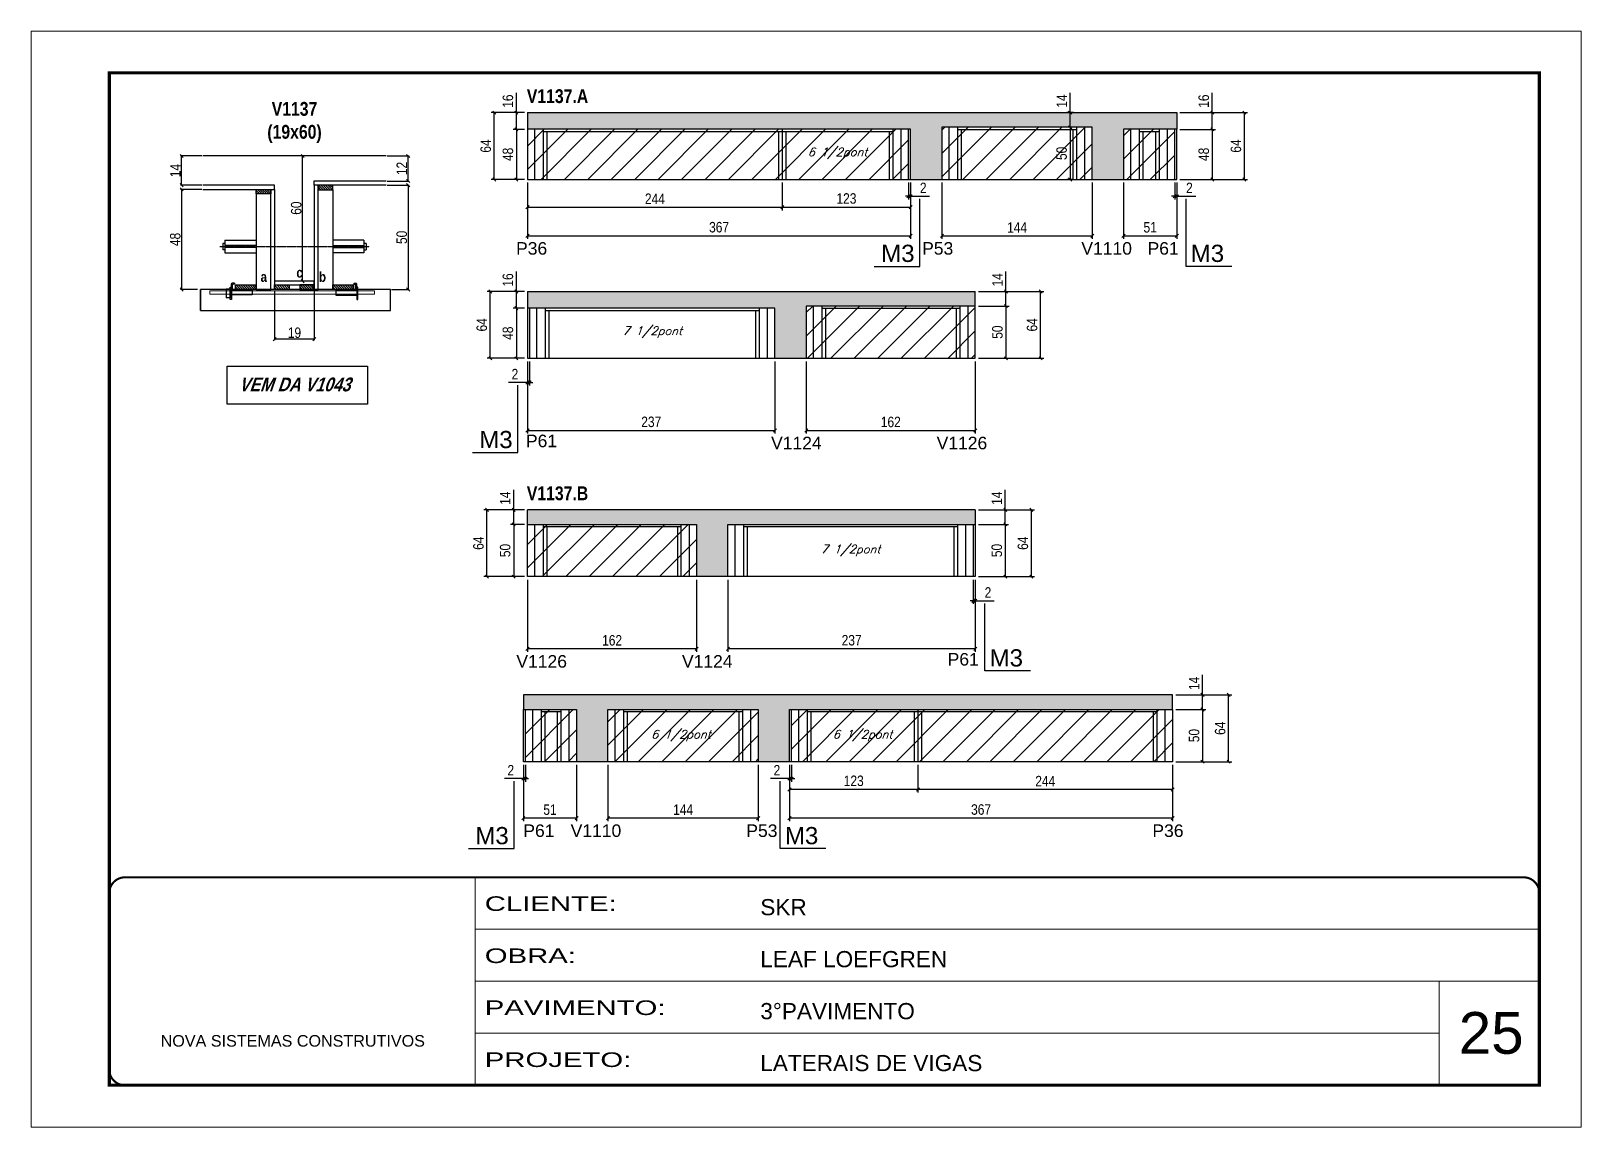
# Model space of a CAD drawing. Extents: x 3309 to 9563, y -2522 to 14608.
# Drawn here: x 3309 to 4794, y 6666 to 7716 of the extents above; entities that cross this region are included whole.
import ezdxf

# ---------------------------------------------------------------- set-up
doc = ezdxf.new("R2010")
doc.units = 0
for name, pattern in [('CONTINUO', [0]), ('DASHED', [0.75, 0.5, -0.25]), ('HIDDEN', [0.375, 0.25, -0.125])]:
    doc.linetypes.add(name, pattern=pattern)
for name, color, linetype in [('5', 5, 'Continuous'), ('barrote', 251, 'Continuous'), ('COTA', 241, 'Continuous'), ('detalhes', 4, 'Continuous'), ('NOMENCLATURA', 7, 'Continuous'), ('Painéis', 200, 'Continuous'), ('presilha', 1, 'Continuous'), ('SARR_2.2x10', 60, 'Continuous'), ('SARR_2.2x7', 40, 'Continuous'), ('SARR_3.5x7', 81, 'Continuous'), ('TENSOR', 3, 'Continuous'), ('texto', 7, 'Continuous')]:
    doc.layers.add(name, color=color, linetype=linetype)
for name, color, linetype, lineweight in [('CARIMBO', 255, 'Continuous', 9), ('CONCRETO', 251, 'Continuous', 25), ('Folhas', 255, 'Continuous', 9), ('Hachura', 251, 'Continuous', 9), ('SARRAFO DE PRESSAO', 251, 'DASHED', 9), ('SCO-___-LAJ', 2, 'Continuous', 0)]:
    doc.layers.add(name, color=color, linetype=linetype, lineweight=lineweight)
doc.styles.add('ARIAL', font='arial.ttf')
doc.styles.add('COTA TECNICA', font='techl___.ttf', dxfattribs={"height": 10})
doc.styles.add('COTA TECNICA 2X', font='techl___.ttf', dxfattribs={"height": 10})
doc.styles.add('Romans', font='romans.shx')
doc.styles.get("Standard").update_dxf_attribs({"font": 'arial.ttf'})
doc.styles.add('TECNICA', font='techb___.ttf', dxfattribs={"height": 10})
doc.styles.add('Tecnologia', font='')
doc.styles.get('Tecnologia').set_extended_font_data('Forgotten Futurist')
doc.dimstyles.new('PAINEL', dxfattribs={"dimtxt": 10, "dimasz": 3, "dimexe": 3, "dimexo": 3, "dimgap": 3, "dimtad": 1, "dimdec": 1, "dimzin": 12, "dimdsep": 46, "dimtxsty": 'COTA TECNICA', "dimblk1": 'OBLIQUE', "dimblk2": 'OBLIQUE', "dimsah": 1, "dimcen": 0.9, "dimclrd": 4, "dimclre": 4, "dimclrt": 240, "dimadec": 1, "dimazin": 3, "dimtfac": 1, "dimtdec": 1, "dimtmove": 0, "dimatfit": 3, "dimfxl": 1, "dimtolj": 1, "dimtzin": 12, "dimarcsym": 0})
doc.dimstyles.new('SECAO', dxfattribs={"dimscale": 0.333333, "dimtxt": 5, "dimasz": 9, "dimexe": 3, "dimexo": 3, "dimgap": 3, "dimtad": 1, "dimdec": 1, "dimlfac": 0.5, "dimzin": 12, "dimdsep": 46, "dimtxsty": 'COTA TECNICA 2X', "dimblk1": 'OBLIQUE', "dimblk2": 'OBLIQUE', "dimsah": 1, "dimcen": 0.9, "dimclrd": 4, "dimclre": 4, "dimclrt": 240, "dimadec": 1, "dimazin": 3, "dimtfac": 1, "dimtdec": 1, "dimtmove": 0, "dimatfit": 3, "dimfxl": 1, "dimtolj": 1, "dimtzin": 12, "dimarcsym": 0})
pattern_1 = [(135, (36778.3265, -116043.4478), (-1.122532015, -1.122532015), [])]
pattern_2 = [(50, (-1598.5, 0), (5.46554, -0.4781726), [0.5715, -6.2865]), (355, (-1598.5, 0), (-1.0573026, 5.7317054), [0.4572, -5.0292175]), (100.451445, (-1598.0445, -0.04), (4.4082374, 5.2535326), [0.4857003, -5.3427073]), (46.1842, (-1598.5, 1.524), (8.132371, -1.26127), [0.85725, -9.42975]), (96.63556, (-1597.822, 1.419), (7.122124, 7.422784), [0.728551, -8.014068]), (351.18415, (-1598.5, 1.524), (7.122124, 7.422784), [0.685799, -7.543792]), (21, (-1597.738, 1.143), (4.5484317, -3.067956), [0.5715, -6.2865]), (326, (-1597.738, 1.143), (1.854061, 5.525639), [0.4572, -5.0292]), (71.451445, (-1597.359, 0.8873), (6.4024926, 2.457683), [0.4857003, -5.342698]), (37.5, (-1598.5, 0), (0.0926581, 2.53665117), [0, -4.96824, 0, -5.1054, 0, -5.04825]), (7.5, (-1598.5, 0), (2.0045899, 3.00541724), [0, -2.91084, 0, -4.85394, 0, -1.92405]), (327.5, (-1600.1993, 0), (4.06771786, -0.1718623), [0, -1.905, 0, -5.9436, 0, -7.8867]), (317.5, (-1600.9613, 0), (4.4438754, 0.7627947), [0, -2.4765, 0, -3.94716, 0, -5.6007])]
pattern_3 = [(45, (-1598.5, 0), (-11.22532, 11.22532), [])]

msp = doc.modelspace()

# ---------------------------------------------------------------- texts
at = {"layer": '5', "linetype": 'Continuous'}
for s, rotation, p in [('P36', 0.00004, (3774.11, 7502.14)), ('P53', 0.00004, (4163.14, 7502.14)), ('V1110', 0.00004, (4315.68, 7502.14)), ('P61', 0.00004, (4379.1, 7502.14)), ('P61', 359.99996, (3783.55, 7317.7)), ('V1124', 359.99996, (4018.42, 7315.7)), ('V1126', 359.99996, (4177.04, 7315.7)), ('V1126', 0.00004, (3774.39, 7106.5)), ('V1124', 0.00004, (3933.05, 7106.5)), ('P61', 0.00004, (4187.61, 7108.5)), ('P61', 359.99996, (3781.06, 6944.28)), ('V1110', 359.99996, (3826.4, 6944.28)), ('P53', 359.99996, (3994.71, 6944.28)), ('P36', 359.99996, (4383.75, 6944.28))]:
    msp.add_text(s, height=12, rotation=rotation, dxfattribs=at).set_placement(p)
at = {"layer": 'CARIMBO', "style": 'ARIAL'}
msp.add_text('25', height=40, dxfattribs=at).set_placement((4677.23, 6736.55))
at = {"layer": 'detalhes', "style": 'TECNICA'}
for s, p in [('c', (3563.61, 7480.19)), ('b', (3585.29, 7476.07)), ('a', (3529.31, 7476.08))]:
    msp.add_text(s, height=9.6, dxfattribs=at).set_placement(p)
at = {"layer": 'NOMENCLATURA', "style": 'TECNICA'}
for s, p in [('V1137.A', (3784.39, 7647.4)), ('V1137.B', (3784.39, 7266.9))]:
    msp.add_text(s, height=13.2, dxfattribs=at).set_placement(p)
at = {"layer": 'NOMENCLATURA', "linetype": 'Continuous'}
for p in [(4123.89, 7495.15), (4420.47, 7495.15), (3738.78, 7316.79), (4227.75, 7107.59), (3735.05, 6937.29), (4031.64, 6937.29)]:
    msp.add_text('M3', height=16.5, dxfattribs=at).set_placement(p)
at = {"layer": 'NOMENCLATURA', "insert": (3561.82, 7648.42), "char_height": 13.2, "attachment_point": 2, "style": 'TECNICA'}
msp.add_mtext_dynamic_manual_height_columns('V1137\\P(19x60)', width=300.2766, gutter_width=1, heights=[0], dxfattribs=at)
at = {"layer": 'NOMENCLATURA', "insert": (3561.79, 7384.4), "char_height": 13.2, "width": 300.2766, "attachment_point": 2, "style": 'TECNICA'}
msp.add_mtext('{\\Q19;VEM DA V1043}', dxfattribs=at)
at = {"layer": 'texto', "color": 2, "char_height": 8, "attachment_point": 5, "style": 'Romans'}
for s, insert in [('{\\Q19;\\C256;6 1/2pont}', (4082.1, 7599.22)), ('{\\Q19;\\C256;7 1/2pont}', (3904.6, 7427.92)), ('{\\Q19;\\C256;7 1/2pont}', (4094.6, 7218.72)), ('{\\Q19;\\C256;6 1/2pont}', (3932.1, 7041.35)), ('{\\Q19;\\C256;6 1/2pont}', (4106.1, 7041.35))]:
    msp.add_mtext(s, dxfattribs=dict(at, insert=insert))

# ---------------------------------------------------------------- blocks, each defined once
blk = doc.blocks.new('9999999999')
at = {"color": 30, "linetype": 'CONTINUO'}
for p, q in [((98564.6, 34230.2), (98564.6, 34429.4)), ((98564.6, 34379.6), (99584, 34379.6)), ((98564.6, 34329.8), (99488, 34329.8)), ((99584, 34329.8), (99488, 34329.8)), ((99488, 34329.8), (99488, 34230.2)), ((98564.6, 34280), (99488, 34280))]:
    blk.add_line(p, q, dxfattribs=at)
at = {"color": 30, "linetype": 'CONTINUO', "const_width": 2}
blk.add_lwpolyline([(99584, 34230.2), (99584, 34414.4, 0.414214), (99569, 34429.4), (98229, 34429.4, 0.414214), (98214, 34414.4), (98214, 34245.2, 0.414214), (98229, 34230.2), (99584, 34230.2)], format="xyb", dxfattribs=at)
at = {"layer": 'Folhas'}
blk.add_lwpolyline([(98139, 34190.2), (99624, 34190.2), (99624, 35240.2), (98139, 35240.2)], close=True, dxfattribs=at)
at = {"layer": 'Folhas', "color": 30, "const_width": 3}
blk.add_lwpolyline([(98214, 34230.2), (99584, 34230.2), (99584, 35200.2), (98214, 35200.2)], close=True, dxfattribs=at)
at = {"color": 7, "linetype": 'Continuous', "ltscale": 5, "style": 'ARIAL'}
for s, height, p in [('SKR', 15.48, (98837.7, 34393.1)), ('LEAF LOEFGREN', 15.483, (98837.7, 34343.3)), ('3°PAVIMENTO', 15.483, (98837.7, 34293.5)), ('NOVA SISTEMAS CONSTRUTIVOS', 11.059, (98263.2, 34267.2)), ('LATERAIS DE VIGAS', 15.483, (98837.7, 34243.7))]:
    blk.add_text(s, height=height, dxfattribs=at).set_placement(p)
at = {"layer": 'Folhas', "color": 7, "style": 'Tecnologia', "width": 1.5}
for s, p in [('CLIENTE:', (98573.7, 34397.2)), ('OBRA:', (98573.7, 34347.3)), ('PAVIMENTO:', (98573.7, 34297.5)), ('PROJETO:', (98573.7, 34247.7))]:
    blk.add_text(s, height=14, dxfattribs=at).set_placement(p)
blk = doc.blocks.new('_Oblique')
at = {"color": 0, "linetype": 'ByBlock', "lineweight": -2}
blk.add_line((-0.5, -0.5), (0.5, 0.5), dxfattribs=at)
blk = doc.blocks.new('*D846')
at = {"layer": 'COTA', "color": 4, "lineweight": -2, "transparency": 16777216}
for p, q in [((3542.8, 7467.7), (3542.8, 7420.2)), ((3580.8, 7467.7), (3580.8, 7420.2)), ((3580.8, 7421.2), (3542.8, 7421.2))]:
    blk.add_line(p, q, dxfattribs=at)
at = {"layer": 'Defpoints', "color": 0, "transparency": 16777216}
for p in [(3542.8, 7468.7), (3580.8, 7468.7), (3542.8, 7421.2)]:
    blk.add_point(p, dxfattribs=at)
at = {"layer": 'COTA', "color": 4, "lineweight": -2, "transparency": 16777216, "xscale": 3, "yscale": 3, "zscale": 3, "rotation": 180}
blk.add_blockref('_Oblique', (3542.8, 7421.2), dxfattribs=at)
at = {"layer": 'COTA', "color": 4, "lineweight": -2, "transparency": 16777216, "xscale": 3, "yscale": 3, "zscale": 3}
blk.add_blockref('_Oblique', (3580.8, 7421.2), dxfattribs=at)
at = {"layer": 'COTA', "color": 240, "transparency": 16777216, "insert": (3561.8, 7427.3), "char_height": 10, "attachment_point": 5, "style": 'COTA TECNICA 2X'}
blk.add_mtext('\\A1;19', dxfattribs=at)
blk = doc.blocks.new('PRESILHA METÁLICA 1')
at = {"layer": 'presilha'}
for p, q in [((0, 13), (6, 13)), ((0, 13), (0, 0)), ((6, 0), (0, 0)), ((6, 15.5), (7.5, 15.5)), ((6, -2.5), (6, 15.5)), ((6, 13), (6, 0)), ((7.5, 10.6), (7.5, 19.9)), ((7.5, 15.5), (7.5, -2.5)), ((37.5, 4.1), (7.5, 4.1)), ((12, 21), (8.6, 21)), ((9, 11.6), (9, 18.9)), ((12, 19.5), (9.6, 19.5)), ((37.5, 11), (9.6, 11)), ((12, 21), (12, 19.5)), ((37.5, 11), (37.5, 4.1)), ((7.5, -2.5), (6, -2.5))]:
    blk.add_line(p, q, dxfattribs=at)
for centre, radius, start, end in [((8.6, 19.9), 1.14, 90, 180), ((9.6, 18.9), 0.57, 90, 180), ((9.6, 11.6), 0.57, 180, 270)]:
    blk.add_arc(centre, radius, start, end, dxfattribs=at)
blk = doc.blocks.new('PRESILHA METÁLICA 2')
at = {"layer": 'presilha'}
for p, q in [((-5.2, 23.5), (-5.2, 22)), ((-5.2, 23.5), (-1.9, 23.5)), ((-0.8, 14.6), (-0.8, 22.4)), ((-30.8, 13.5), (-30.8, 6.6)), ((-30.8, 13.5), (-2.8, 13.5)), ((-30.8, 6.6), (-0.8, 6.6)), ((-5.2, 22), (-2.8, 22)), ((-2.2, 14.1), (-2.2, 21.4)), ((0.8, 18), (-0.8, 18)), ((-0.8, 18), (-0.8, 0)), ((-0.8, 0), (0.8, 0)), ((0.8, 0), (0.8, 18))]:
    blk.add_line(p, q, dxfattribs=at)
for centre, radius, start, end in [((-1.9, 22.4), 1.14, 0, 90), ((-2.8, 21.4), 0.57, 0, 90), ((-2.8, 14.1), 0.57, 270, 0)]:
    blk.add_arc(centre, radius, start, end, dxfattribs=at)
blk = doc.blocks.new('*D847')
at = {"layer": 'COTA', "color": 4, "lineweight": -2, "transparency": 16777216}
for p, q in [((3473.1, 7564.7), (3452.7, 7564.7)), ((3453.7, 7564.7), (3453.7, 7468.7)), ((3469, 7468.7), (3452.7, 7468.7))]:
    blk.add_line(p, q, dxfattribs=at)
at = {"layer": 'Defpoints', "color": 0, "transparency": 16777216}
for p in [(3474.1, 7564.7), (3453.7, 7468.7), (3470, 7468.7)]:
    blk.add_point(p, dxfattribs=at)
at = {"layer": 'COTA', "color": 4, "lineweight": -2, "transparency": 16777216, "xscale": 3, "yscale": 3, "zscale": 3}
for p, rotation in [((3453.7, 7564.7), 90), ((3453.7, 7468.7), 270)]:
    blk.add_blockref('_Oblique', p, dxfattribs=dict(at, rotation=rotation))
at = {"layer": 'COTA', "color": 240, "transparency": 16777216, "insert": (3447.6, 7516.7), "char_height": 10, "attachment_point": 5, "rotation": 90, "style": 'COTA TECNICA 2X'}
blk.add_mtext('\\A1;48', dxfattribs=at)
blk = doc.blocks.new('*D848')
at = {"layer": 'COTA', "color": 4, "lineweight": -2, "transparency": 16777216}
for p, q in [((3650.5, 7568.7), (3671.7, 7568.7)), ((3670.7, 7568.7), (3670.7, 7468.7)), ((3654.6, 7468.7), (3671.7, 7468.7))]:
    blk.add_line(p, q, dxfattribs=at)
at = {"layer": 'Defpoints', "color": 0, "transparency": 16777216}
for p in [(3649.5, 7568.7), (3653.6, 7468.7), (3670.7, 7468.7)]:
    blk.add_point(p, dxfattribs=at)
at = {"layer": 'COTA', "color": 4, "lineweight": -2, "transparency": 16777216, "xscale": 3, "yscale": 3, "zscale": 3}
for p, rotation in [((3670.7, 7568.7), 90), ((3670.7, 7468.7), 270)]:
    blk.add_blockref('_Oblique', p, dxfattribs=dict(at, rotation=rotation))
at = {"layer": 'COTA', "color": 240, "transparency": 16777216, "insert": (3664.6, 7518.7), "char_height": 10, "attachment_point": 5, "rotation": 90, "style": 'COTA TECNICA 2X'}
blk.add_mtext('\\A1;50', dxfattribs=at)
blk = doc.blocks.new('*D849')
at = {"layer": 'COTA', "color": 4, "lineweight": -2, "transparency": 16777216}
for p, q in [((3579.8, 7596.7), (3568.6, 7596.7)), ((3569.6, 7476.7), (3569.6, 7596.7)), ((3579.8, 7476.7), (3568.6, 7476.7))]:
    blk.add_line(p, q, dxfattribs=at)
at = {"layer": 'Defpoints', "color": 0, "transparency": 16777216}
for p in [(3569.6, 7596.7), (3580.8, 7596.7), (3580.8, 7476.7)]:
    blk.add_point(p, dxfattribs=at)
at = {"layer": 'COTA', "color": 4, "lineweight": -2, "transparency": 16777216, "xscale": 3, "yscale": 3, "zscale": 3}
for p, rotation in [((3569.6, 7596.7), 90), ((3569.6, 7476.7), 270)]:
    blk.add_blockref('_Oblique', p, dxfattribs=dict(at, rotation=rotation))
at = {"layer": 'COTA', "color": 240, "transparency": 16777216, "insert": (3563.5, 7546.7), "char_height": 10, "attachment_point": 5, "rotation": 90, "style": 'COTA TECNICA 2X'}
blk.add_mtext('\\A1;60', dxfattribs=at)
blk = doc.blocks.new('*D850')
at = {"layer": 'COTA', "color": 4, "lineweight": -2, "transparency": 16777216}
for p, q in [((3650.5, 7596.7), (3671.7, 7596.7)), ((3670.7, 7572.7), (3670.7, 7596.7)), ((3650.5, 7572.7), (3671.7, 7572.7))]:
    blk.add_line(p, q, dxfattribs=at)
at = {"layer": 'Defpoints', "color": 0, "transparency": 16777216}
for p in [(3649.5, 7596.7), (3670.7, 7596.7), (3649.5, 7572.7)]:
    blk.add_point(p, dxfattribs=at)
at = {"layer": 'COTA', "color": 4, "lineweight": -2, "transparency": 16777216, "xscale": 3, "yscale": 3, "zscale": 3}
for p, rotation in [((3670.7, 7596.7), 90), ((3670.7, 7572.7), 270)]:
    blk.add_blockref('_Oblique', p, dxfattribs=dict(at, rotation=rotation))
at = {"layer": 'COTA', "color": 240, "transparency": 16777216, "insert": (3664.6, 7584.7), "char_height": 10, "attachment_point": 5, "rotation": 90, "style": 'COTA TECNICA 2X'}
blk.add_mtext('\\A1;12', dxfattribs=at)
blk = doc.blocks.new('*D857')
at = {"layer": 'COTA', "color": 4, "lineweight": -2, "transparency": 16777216}
for p, q in [((3473.1, 7596.7), (3452.7, 7596.7)), ((3453.7, 7568.7), (3453.7, 7596.7)), ((3473.1, 7568.7), (3452.7, 7568.7))]:
    blk.add_line(p, q, dxfattribs=at)
at = {"layer": 'Defpoints', "color": 0, "transparency": 16777216}
for p in [(3453.7, 7596.7), (3474.1, 7596.7), (3474.1, 7568.7)]:
    blk.add_point(p, dxfattribs=at)
at = {"layer": 'COTA', "color": 4, "lineweight": -2, "transparency": 16777216, "xscale": 3, "yscale": 3, "zscale": 3}
for p, rotation in [((3453.7, 7596.7), 90), ((3453.7, 7568.7), 270)]:
    blk.add_blockref('_Oblique', p, dxfattribs=dict(at, rotation=rotation))
at = {"layer": 'COTA', "color": 240, "transparency": 16777216, "insert": (3447.7, 7582.7), "char_height": 10, "attachment_point": 5, "rotation": 90, "style": 'COTA TECNICA 2X'}
blk.add_mtext('\\A1;14', dxfattribs=at)
blk = doc.blocks.new('*D860')
at = {"layer": 'COTA', "color": 4, "lineweight": -2, "transparency": 16777216}
for p, q in [((3785.1, 7571.2), (3785.1, 7517.2)), ((4152.1, 7571.2), (4152.1, 7517.2)), ((3785.1, 7520.2), (4152.1, 7520.2))]:
    blk.add_line(p, q, dxfattribs=at)
at = {"layer": 'Defpoints', "color": 0, "transparency": 16777216}
for p in [(3785.1, 7574.2), (4152.1, 7574.2), (4152.1, 7520.2)]:
    blk.add_point(p, dxfattribs=at)
at = {"layer": 'COTA', "color": 4, "lineweight": -2, "transparency": 16777216, "xscale": 3, "yscale": 3, "zscale": 3, "rotation": 180}
blk.add_blockref('_Oblique', (3785.1, 7520.2), dxfattribs=at)
at = {"layer": 'COTA', "color": 4, "lineweight": -2, "transparency": 16777216, "xscale": 3, "yscale": 3, "zscale": 3}
blk.add_blockref('_Oblique', (4152.1, 7520.2), dxfattribs=at)
at = {"layer": 'COTA', "color": 240, "transparency": 16777216, "insert": (3968.6, 7528.4), "char_height": 10, "attachment_point": 5, "style": 'COTA TECNICA'}
blk.add_mtext('\\A1;367', dxfattribs=at)
blk = doc.blocks.new('*D861')
at = {"layer": 'COTA', "color": 4, "lineweight": -2, "transparency": 16777216}
for p, q in [((4150.1, 7571.2), (4150.1, 7555.1)), ((4152.1, 7571.2), (4152.1, 7555.1)), ((4150.1, 7558.1), (4147.1, 7558.1)), ((4150.1, 7558.1), (4152.1, 7558.1)), ((4152.1, 7558.1), (4170.2, 7558.1))]:
    blk.add_line(p, q, dxfattribs=at)
at = {"layer": 'Defpoints', "color": 0, "transparency": 16777216}
for p in [(4150.1, 7574.2), (4152.1, 7574.2), (4152.1, 7558.1)]:
    blk.add_point(p, dxfattribs=at)
at = {"layer": 'COTA', "color": 4, "lineweight": -2, "transparency": 16777216, "xscale": 3, "yscale": 3, "zscale": 3}
blk.add_blockref('_Oblique', (4150.1, 7558.1), dxfattribs=at)
at = {"layer": 'COTA', "color": 4, "lineweight": -2, "transparency": 16777216, "xscale": 3, "yscale": 3, "zscale": 3, "rotation": 180}
blk.add_blockref('_Oblique', (4152.1, 7558.1), dxfattribs=at)
at = {"layer": 'COTA', "color": 240, "transparency": 16777216, "insert": (4164.2, 7566.1), "char_height": 10, "attachment_point": 5, "style": 'COTA TECNICA'}
blk.add_mtext('\\A1;2', dxfattribs=at)
blk = doc.blocks.new('*D862')
at = {"layer": 'COTA', "color": 4, "lineweight": -2, "transparency": 16777216}
for p, q in [((3785.1, 7571.2), (3785.1, 7544.6)), ((4029.1, 7571.2), (4029.1, 7544.6)), ((3785.1, 7547.6), (4029.1, 7547.6))]:
    blk.add_line(p, q, dxfattribs=at)
at = {"layer": 'Defpoints', "color": 0, "transparency": 16777216}
for p in [(3785.1, 7574.2), (4029.1, 7574.2), (4029.1, 7547.6)]:
    blk.add_point(p, dxfattribs=at)
at = {"layer": 'COTA', "color": 4, "lineweight": -2, "transparency": 16777216, "xscale": 3, "yscale": 3, "zscale": 3, "rotation": 180}
blk.add_blockref('_Oblique', (3785.1, 7547.6), dxfattribs=at)
at = {"layer": 'COTA', "color": 4, "lineweight": -2, "transparency": 16777216, "xscale": 3, "yscale": 3, "zscale": 3}
blk.add_blockref('_Oblique', (4029.1, 7547.6), dxfattribs=at)
at = {"layer": 'COTA', "color": 240, "transparency": 16777216, "insert": (3907.1, 7555.7), "char_height": 10, "attachment_point": 5, "style": 'COTA TECNICA'}
blk.add_mtext('\\A1;244', dxfattribs=at)
blk = doc.blocks.new('*D863')
at = {"layer": 'COTA', "color": 4, "lineweight": -2, "transparency": 16777216}
for p, q in [((4029.1, 7571.2), (4029.1, 7544.6)), ((4152.1, 7571.2), (4152.1, 7544.6)), ((4029.1, 7547.6), (4152.1, 7547.6))]:
    blk.add_line(p, q, dxfattribs=at)
at = {"layer": 'Defpoints', "color": 0, "transparency": 16777216}
for p in [(4029.1, 7574.2), (4152.1, 7574.2), (4152.1, 7547.6)]:
    blk.add_point(p, dxfattribs=at)
at = {"layer": 'COTA', "color": 4, "lineweight": -2, "transparency": 16777216, "xscale": 3, "yscale": 3, "zscale": 3, "rotation": 180}
blk.add_blockref('_Oblique', (4029.1, 7547.6), dxfattribs=at)
at = {"layer": 'COTA', "color": 4, "lineweight": -2, "transparency": 16777216, "xscale": 3, "yscale": 3, "zscale": 3}
blk.add_blockref('_Oblique', (4152.1, 7547.6), dxfattribs=at)
at = {"layer": 'COTA', "color": 240, "transparency": 16777216, "insert": (4090.6, 7555.9), "char_height": 10, "attachment_point": 5, "style": 'COTA TECNICA'}
blk.add_mtext('\\A1;123', dxfattribs=at)
blk = doc.blocks.new('*D880')
at = {"layer": 'COTA', "color": 4, "lineweight": -2, "transparency": 16777216}
for p, q in [((4182.1, 7571.2), (4182.1, 7517.2)), ((4326.1, 7571.2), (4326.1, 7517.2)), ((4182.1, 7520.2), (4326.1, 7520.2))]:
    blk.add_line(p, q, dxfattribs=at)
at = {"layer": 'Defpoints', "color": 0, "transparency": 16777216}
for p in [(4182.1, 7574.2), (4326.1, 7574.2), (4326.1, 7520.2)]:
    blk.add_point(p, dxfattribs=at)
at = {"layer": 'COTA', "color": 4, "lineweight": -2, "transparency": 16777216, "xscale": 3, "yscale": 3, "zscale": 3, "rotation": 180}
blk.add_blockref('_Oblique', (4182.1, 7520.2), dxfattribs=at)
at = {"layer": 'COTA', "color": 4, "lineweight": -2, "transparency": 16777216, "xscale": 3, "yscale": 3, "zscale": 3}
blk.add_blockref('_Oblique', (4326.1, 7520.2), dxfattribs=at)
at = {"layer": 'COTA', "color": 240, "transparency": 16777216, "insert": (4254.1, 7528.2), "char_height": 10, "attachment_point": 5, "style": 'COTA TECNICA'}
blk.add_mtext('\\A1;144', dxfattribs=at)
blk = doc.blocks.new('*D881')
at = {"layer": 'COTA', "color": 4, "lineweight": -2, "transparency": 16777216}
for p, q in [((4356.1, 7571.2), (4356.1, 7517.2)), ((4407.1, 7571.2), (4407.1, 7517.2)), ((4356.1, 7520.2), (4407.1, 7520.2))]:
    blk.add_line(p, q, dxfattribs=at)
at = {"layer": 'Defpoints', "color": 0, "transparency": 16777216}
for p in [(4356.1, 7574.2), (4407.1, 7574.2), (4407.1, 7520.2)]:
    blk.add_point(p, dxfattribs=at)
at = {"layer": 'COTA', "color": 4, "lineweight": -2, "transparency": 16777216, "xscale": 3, "yscale": 3, "zscale": 3, "rotation": 180}
blk.add_blockref('_Oblique', (4356.1, 7520.2), dxfattribs=at)
at = {"layer": 'COTA', "color": 4, "lineweight": -2, "transparency": 16777216, "xscale": 3, "yscale": 3, "zscale": 3}
blk.add_blockref('_Oblique', (4407.1, 7520.2), dxfattribs=at)
at = {"layer": 'COTA', "color": 240, "transparency": 16777216, "insert": (4381.6, 7528.3), "char_height": 10, "attachment_point": 5, "style": 'COTA TECNICA'}
blk.add_mtext('\\A1;51', dxfattribs=at)
blk = doc.blocks.new('*D882')
at = {"layer": 'COTA', "color": 4, "lineweight": -2, "transparency": 16777216}
for p, q in [((4405.1, 7571.2), (4405.1, 7555.1)), ((4407.1, 7571.2), (4407.1, 7555.1)), ((4405.1, 7558.1), (4402.1, 7558.1)), ((4405.1, 7558.1), (4407.1, 7558.1)), ((4407.1, 7558.1), (4425.2, 7558.1))]:
    blk.add_line(p, q, dxfattribs=at)
at = {"layer": 'Defpoints', "color": 0, "transparency": 16777216}
for p in [(4405.1, 7574.2), (4407.1, 7574.2), (4407.1, 7558.1)]:
    blk.add_point(p, dxfattribs=at)
at = {"layer": 'COTA', "color": 4, "lineweight": -2, "transparency": 16777216, "xscale": 3, "yscale": 3, "zscale": 3}
blk.add_blockref('_Oblique', (4405.1, 7558.1), dxfattribs=at)
at = {"layer": 'COTA', "color": 4, "lineweight": -2, "transparency": 16777216, "xscale": 3, "yscale": 3, "zscale": 3, "rotation": 180}
blk.add_blockref('_Oblique', (4407.1, 7558.1), dxfattribs=at)
at = {"layer": 'COTA', "color": 240, "transparency": 16777216, "insert": (4419.2, 7566.1), "char_height": 10, "attachment_point": 5, "style": 'COTA TECNICA'}
blk.add_mtext('\\A1;2', dxfattribs=at)
blk = doc.blocks.new('*D883')
at = {"layer": 'COTA', "color": 4, "lineweight": -2, "transparency": 16777216}
for p, q in [((4410.1, 7622.2), (4444.1, 7622.2)), ((4441.1, 7622.2), (4441.1, 7574.2)), ((4410.1, 7574.2), (4444.1, 7574.2))]:
    blk.add_line(p, q, dxfattribs=at)
at = {"layer": 'Defpoints', "color": 0, "transparency": 16777216}
for p in [(4407.1, 7622.2), (4407.1, 7574.2), (4441.1, 7574.2)]:
    blk.add_point(p, dxfattribs=at)
at = {"layer": 'COTA', "color": 4, "lineweight": -2, "transparency": 16777216, "xscale": 3, "yscale": 3, "zscale": 3}
for p, rotation in [((4441.1, 7622.2), 90), ((4441.1, 7574.2), 270)]:
    blk.add_blockref('_Oblique', p, dxfattribs=dict(at, rotation=rotation))
at = {"layer": 'COTA', "color": 240, "transparency": 16777216, "insert": (4433, 7598.2), "char_height": 10, "attachment_point": 5, "rotation": 90, "style": 'COTA TECNICA'}
blk.add_mtext('\\A1;48', dxfattribs=at)
blk = doc.blocks.new('*D884')
at = {"layer": 'COTA', "color": 4, "lineweight": -2, "transparency": 16777216}
for p, q in [((4441.1, 7638.2), (4441.1, 7657.2)), ((4410.1, 7638.2), (4444.1, 7638.2)), ((4441.1, 7622.2), (4441.1, 7638.2)), ((4410.1, 7622.2), (4444.1, 7622.2))]:
    blk.add_line(p, q, dxfattribs=at)
at = {"layer": 'Defpoints', "color": 0, "transparency": 16777216}
for p in [(4407.1, 7638.2), (4441.1, 7638.2), (4407.1, 7622.2)]:
    blk.add_point(p, dxfattribs=at)
at = {"layer": 'COTA', "color": 4, "lineweight": -2, "transparency": 16777216, "xscale": 3, "yscale": 3, "zscale": 3}
for p, rotation in [((4441.1, 7638.2), 90), ((4441.1, 7622.2), 270)]:
    blk.add_blockref('_Oblique', p, dxfattribs=dict(at, rotation=rotation))
at = {"layer": 'COTA', "color": 240, "transparency": 16777216, "insert": (4433, 7649.2), "char_height": 10, "attachment_point": 5, "rotation": 90, "style": 'COTA TECNICA'}
blk.add_mtext('\\A1;16', dxfattribs=at)
blk = doc.blocks.new('*D885')
at = {"layer": 'COTA', "color": 4, "lineweight": -2, "transparency": 16777216}
for p, q in [((4410.1, 7638.2), (4474.9, 7638.2)), ((4471.9, 7574.2), (4471.9, 7638.2)), ((4410.1, 7574.2), (4474.9, 7574.2))]:
    blk.add_line(p, q, dxfattribs=at)
at = {"layer": 'Defpoints', "color": 0, "transparency": 16777216}
for p in [(4407.1, 7638.2), (4471.9, 7638.2), (4407.1, 7574.2)]:
    blk.add_point(p, dxfattribs=at)
at = {"layer": 'COTA', "color": 4, "lineweight": -2, "transparency": 16777216, "xscale": 3, "yscale": 3, "zscale": 3}
for p, rotation in [((4471.9, 7638.2), 90), ((4471.9, 7574.2), 270)]:
    blk.add_blockref('_Oblique', p, dxfattribs=dict(at, rotation=rotation))
at = {"layer": 'COTA', "color": 240, "transparency": 16777216, "insert": (4463.8, 7606.2), "char_height": 10, "attachment_point": 5, "rotation": 90, "style": 'COTA TECNICA'}
blk.add_mtext('\\A1;64', dxfattribs=at)
blk = doc.blocks.new('*D886')
at = {"layer": 'COTA', "color": 4, "lineweight": -2, "transparency": 16777216}
for p, q in [((4308.1, 7624.2), (4301.9, 7624.2)), ((4304.9, 7624.2), (4304.9, 7574.2)), ((4308.1, 7574.2), (4301.9, 7574.2))]:
    blk.add_line(p, q, dxfattribs=at)
at = {"layer": 'Defpoints', "color": 0, "transparency": 16777216}
for p in [(4311.1, 7624.2), (4304.9, 7574.2), (4311.1, 7574.2)]:
    blk.add_point(p, dxfattribs=at)
at = {"layer": 'COTA', "color": 4, "lineweight": -2, "transparency": 16777216, "xscale": 3, "yscale": 3, "zscale": 3}
for p, rotation in [((4304.9, 7624.2), 90), ((4304.9, 7574.2), 270)]:
    blk.add_blockref('_Oblique', p, dxfattribs=dict(at, rotation=rotation))
at = {"layer": 'COTA', "color": 240, "transparency": 16777216, "insert": (4296.8, 7599.2), "char_height": 10, "attachment_point": 5, "rotation": 90, "style": 'COTA TECNICA'}
blk.add_mtext('\\A1;50', dxfattribs=at)
blk = doc.blocks.new('*D887')
at = {"layer": 'COTA', "color": 4, "lineweight": -2, "transparency": 16777216}
for p, q in [((4304.9, 7638.2), (4304.9, 7657.3)), ((4308.1, 7638.2), (4301.9, 7638.2)), ((4304.9, 7624.2), (4304.9, 7638.2)), ((4308.1, 7624.2), (4301.9, 7624.2))]:
    blk.add_line(p, q, dxfattribs=at)
at = {"layer": 'Defpoints', "color": 0, "transparency": 16777216}
for p in [(4304.9, 7638.2), (4311.1, 7638.2), (4311.1, 7624.2)]:
    blk.add_point(p, dxfattribs=at)
at = {"layer": 'COTA', "color": 4, "lineweight": -2, "transparency": 16777216, "xscale": 3, "yscale": 3, "zscale": 3}
for p, rotation in [((4304.9, 7638.2), 90), ((4304.9, 7624.2), 270)]:
    blk.add_blockref('_Oblique', p, dxfattribs=dict(at, rotation=rotation))
at = {"layer": 'COTA', "color": 240, "transparency": 16777216, "insert": (4296.9, 7649.3), "char_height": 10, "attachment_point": 5, "rotation": 90, "style": 'COTA TECNICA'}
blk.add_mtext('\\A1;14', dxfattribs=at)
blk = doc.blocks.new('*D891')
at = {"layer": 'COTA', "color": 4, "lineweight": -2, "transparency": 16777216}
for p, q in [((3774.4, 7638.2), (3774.4, 7657.2)), ((3782.1, 7638.2), (3771.4, 7638.2)), ((3774.4, 7622.2), (3774.4, 7638.2)), ((3782.1, 7622.2), (3771.4, 7622.2))]:
    blk.add_line(p, q, dxfattribs=at)
at = {"layer": 'Defpoints', "color": 0, "transparency": 16777216}
for p in [(3774.4, 7638.2), (3785.1, 7638.2), (3785.1, 7622.2)]:
    blk.add_point(p, dxfattribs=at)
at = {"layer": 'COTA', "color": 4, "lineweight": -2, "transparency": 16777216, "xscale": 3, "yscale": 3, "zscale": 3}
for p, rotation in [((3774.4, 7638.2), 90), ((3774.4, 7622.2), 270)]:
    blk.add_blockref('_Oblique', p, dxfattribs=dict(at, rotation=rotation))
at = {"layer": 'COTA', "color": 240, "transparency": 16777216, "insert": (3766.3, 7649.2), "char_height": 10, "attachment_point": 5, "rotation": 90, "style": 'COTA TECNICA'}
blk.add_mtext('\\A1;16', dxfattribs=at)
blk = doc.blocks.new('*D898')
at = {"layer": 'COTA', "color": 4, "lineweight": -2, "transparency": 16777216}
for p, q in [((4052.1, 7399.9), (4052.1, 7330.7)), ((4214.1, 7399.9), (4214.1, 7330.7)), ((4052.1, 7333.7), (4214.1, 7333.7))]:
    blk.add_line(p, q, dxfattribs=at)
at = {"layer": 'Defpoints', "color": 0, "transparency": 16777216}
for p in [(4052.1, 7402.9), (4214.1, 7402.9), (4214.1, 7333.7)]:
    blk.add_point(p, dxfattribs=at)
at = {"layer": 'COTA', "color": 4, "lineweight": -2, "transparency": 16777216, "xscale": 3, "yscale": 3, "zscale": 3, "rotation": 180}
blk.add_blockref('_Oblique', (4052.1, 7333.7), dxfattribs=at)
at = {"layer": 'COTA', "color": 4, "lineweight": -2, "transparency": 16777216, "xscale": 3, "yscale": 3, "zscale": 3}
blk.add_blockref('_Oblique', (4214.1, 7333.7), dxfattribs=at)
at = {"layer": 'COTA', "color": 240, "transparency": 16777216, "insert": (4133.1, 7341.8), "char_height": 10, "attachment_point": 5, "style": 'COTA TECNICA'}
blk.add_mtext('\\A1;162', dxfattribs=at)
blk = doc.blocks.new('*D873')
at = {"layer": 'COTA', "color": 4, "lineweight": -2, "transparency": 16777216}
for p, q in [((4036.1, 7013.4), (4036.1, 6959.3)), ((4403.1, 7013.4), (4403.1, 6959.3)), ((4403.1, 6962.3), (4036.1, 6962.3))]:
    blk.add_line(p, q, dxfattribs=at)
at = {"layer": 'Defpoints', "color": 0, "transparency": 16777216}
for p in [(4036.1, 7016.4), (4403.1, 7016.4), (4036.1, 6962.3)]:
    blk.add_point(p, dxfattribs=at)
at = {"layer": 'COTA', "color": 4, "lineweight": -2, "transparency": 16777216, "xscale": 3, "yscale": 3, "zscale": 3, "rotation": 180}
blk.add_blockref('_Oblique', (4036.1, 6962.3), dxfattribs=at)
at = {"layer": 'COTA', "color": 4, "lineweight": -2, "transparency": 16777216, "xscale": 3, "yscale": 3, "zscale": 3}
blk.add_blockref('_Oblique', (4403.1, 6962.3), dxfattribs=at)
at = {"layer": 'COTA', "color": 240, "transparency": 16777216, "insert": (4219.6, 6970.5), "char_height": 10, "attachment_point": 5, "style": 'COTA TECNICA'}
blk.add_mtext('\\A1;367', dxfattribs=at)
blk = doc.blocks.new('*D874')
at = {"layer": 'COTA', "color": 4, "lineweight": -2, "transparency": 16777216}
for p, q in [((4036.1, 7013.4), (4036.1, 6997.2)), ((4038.1, 7013.4), (4038.1, 6997.2)), ((4036.1, 7000.2), (4018, 7000.2)), ((4038.1, 7000.2), (4036.1, 7000.2)), ((4038.1, 7000.2), (4041.1, 7000.2))]:
    blk.add_line(p, q, dxfattribs=at)
at = {"layer": 'Defpoints', "color": 0, "transparency": 16777216}
for p in [(4036.1, 7016.4), (4038.1, 7016.4), (4036.1, 7000.2)]:
    blk.add_point(p, dxfattribs=at)
at = {"layer": 'COTA', "color": 4, "lineweight": -2, "transparency": 16777216, "xscale": 3, "yscale": 3, "zscale": 3}
blk.add_blockref('_Oblique', (4036.1, 7000.2), dxfattribs=at)
at = {"layer": 'COTA', "color": 4, "lineweight": -2, "transparency": 16777216, "xscale": 3, "yscale": 3, "zscale": 3, "rotation": 180}
blk.add_blockref('_Oblique', (4038.1, 7000.2), dxfattribs=at)
at = {"layer": 'COTA', "color": 240, "transparency": 16777216, "insert": (4024, 7008.2), "char_height": 10, "attachment_point": 5, "style": 'COTA TECNICA'}
blk.add_mtext('\\A1;2', dxfattribs=at)
blk = doc.blocks.new('*D875')
at = {"layer": 'COTA', "color": 4, "lineweight": -2, "transparency": 16777216}
for p, q in [((4159.1, 7013.4), (4159.1, 6986.8)), ((4403.1, 7013.4), (4403.1, 6986.8)), ((4403.1, 6989.8), (4159.1, 6989.8))]:
    blk.add_line(p, q, dxfattribs=at)
at = {"layer": 'Defpoints', "color": 0, "transparency": 16777216}
for p in [(4159.1, 7016.4), (4403.1, 7016.4), (4159.1, 6989.8)]:
    blk.add_point(p, dxfattribs=at)
at = {"layer": 'COTA', "color": 4, "lineweight": -2, "transparency": 16777216, "xscale": 3, "yscale": 3, "zscale": 3, "rotation": 180}
blk.add_blockref('_Oblique', (4159.1, 6989.8), dxfattribs=at)
at = {"layer": 'COTA', "color": 4, "lineweight": -2, "transparency": 16777216, "xscale": 3, "yscale": 3, "zscale": 3}
blk.add_blockref('_Oblique', (4403.1, 6989.8), dxfattribs=at)
at = {"layer": 'COTA', "color": 240, "transparency": 16777216, "insert": (4281.1, 6997.8), "char_height": 10, "attachment_point": 5, "style": 'COTA TECNICA'}
blk.add_mtext('\\A1;244', dxfattribs=at)
blk = doc.blocks.new('*D876')
at = {"layer": 'COTA', "color": 4, "lineweight": -2, "transparency": 16777216}
for p, q in [((4036.1, 7013.4), (4036.1, 6986.8)), ((4159.1, 7013.4), (4159.1, 6986.8)), ((4159.1, 6989.8), (4036.1, 6989.8))]:
    blk.add_line(p, q, dxfattribs=at)
at = {"layer": 'Defpoints', "color": 0, "transparency": 16777216}
for p in [(4036.1, 7016.4), (4159.1, 7016.4), (4036.1, 6989.8)]:
    blk.add_point(p, dxfattribs=at)
at = {"layer": 'COTA', "color": 4, "lineweight": -2, "transparency": 16777216, "xscale": 3, "yscale": 3, "zscale": 3, "rotation": 180}
blk.add_blockref('_Oblique', (4036.1, 6989.8), dxfattribs=at)
at = {"layer": 'COTA', "color": 4, "lineweight": -2, "transparency": 16777216, "xscale": 3, "yscale": 3, "zscale": 3}
blk.add_blockref('_Oblique', (4159.1, 6989.8), dxfattribs=at)
at = {"layer": 'COTA', "color": 240, "transparency": 16777216, "insert": (4097.6, 6998), "char_height": 10, "attachment_point": 5, "style": 'COTA TECNICA'}
blk.add_mtext('\\A1;123', dxfattribs=at)
blk = doc.blocks.new('*D877')
at = {"layer": 'COTA', "color": 4, "lineweight": -2, "transparency": 16777216}
for p, q in [((3862.1, 7013.4), (3862.1, 6959.3)), ((4006.1, 7013.4), (4006.1, 6959.3)), ((4006.1, 6962.3), (3862.1, 6962.3))]:
    blk.add_line(p, q, dxfattribs=at)
at = {"layer": 'Defpoints', "color": 0, "transparency": 16777216}
for p in [(3862.1, 7016.4), (4006.1, 7016.4), (3862.1, 6962.3)]:
    blk.add_point(p, dxfattribs=at)
at = {"layer": 'COTA', "color": 4, "lineweight": -2, "transparency": 16777216, "xscale": 3, "yscale": 3, "zscale": 3, "rotation": 180}
blk.add_blockref('_Oblique', (3862.1, 6962.3), dxfattribs=at)
at = {"layer": 'COTA', "color": 4, "lineweight": -2, "transparency": 16777216, "xscale": 3, "yscale": 3, "zscale": 3}
blk.add_blockref('_Oblique', (4006.1, 6962.3), dxfattribs=at)
at = {"layer": 'COTA', "color": 240, "transparency": 16777216, "insert": (3934.1, 6970.4), "char_height": 10, "attachment_point": 5, "style": 'COTA TECNICA'}
blk.add_mtext('\\A1;144', dxfattribs=at)
blk = doc.blocks.new('*D878')
at = {"layer": 'COTA', "color": 4, "lineweight": -2, "transparency": 16777216}
for p, q in [((3781.1, 7013.4), (3781.1, 6959.3)), ((3832.1, 7013.4), (3832.1, 6959.3)), ((3832.1, 6962.3), (3781.1, 6962.3))]:
    blk.add_line(p, q, dxfattribs=at)
at = {"layer": 'Defpoints', "color": 0, "transparency": 16777216}
for p in [(3781.1, 7016.4), (3832.1, 7016.4), (3781.1, 6962.3)]:
    blk.add_point(p, dxfattribs=at)
at = {"layer": 'COTA', "color": 4, "lineweight": -2, "transparency": 16777216, "xscale": 3, "yscale": 3, "zscale": 3, "rotation": 180}
blk.add_blockref('_Oblique', (3781.1, 6962.3), dxfattribs=at)
at = {"layer": 'COTA', "color": 4, "lineweight": -2, "transparency": 16777216, "xscale": 3, "yscale": 3, "zscale": 3}
blk.add_blockref('_Oblique', (3832.1, 6962.3), dxfattribs=at)
at = {"layer": 'COTA', "color": 240, "transparency": 16777216, "insert": (3806.6, 6970.4), "char_height": 10, "attachment_point": 5, "style": 'COTA TECNICA'}
blk.add_mtext('\\A1;51', dxfattribs=at)
blk = doc.blocks.new('*D879')
at = {"layer": 'COTA', "color": 4, "lineweight": -2, "transparency": 16777216}
for p, q in [((3781.1, 7013.4), (3781.1, 6997.2)), ((3783.1, 7013.4), (3783.1, 6997.2)), ((3781.1, 7000.2), (3763, 7000.2)), ((3783.1, 7000.2), (3781.1, 7000.2)), ((3783.1, 7000.2), (3786.1, 7000.2))]:
    blk.add_line(p, q, dxfattribs=at)
at = {"layer": 'Defpoints', "color": 0, "transparency": 16777216}
for p in [(3781.1, 7016.4), (3783.1, 7016.4), (3781.1, 7000.2)]:
    blk.add_point(p, dxfattribs=at)
at = {"layer": 'COTA', "color": 4, "lineweight": -2, "transparency": 16777216, "xscale": 3, "yscale": 3, "zscale": 3}
blk.add_blockref('_Oblique', (3781.1, 7000.2), dxfattribs=at)
at = {"layer": 'COTA', "color": 4, "lineweight": -2, "transparency": 16777216, "xscale": 3, "yscale": 3, "zscale": 3, "rotation": 180}
blk.add_blockref('_Oblique', (3783.1, 7000.2), dxfattribs=at)
at = {"layer": 'COTA', "color": 240, "transparency": 16777216, "insert": (3769, 7008.2), "char_height": 10, "attachment_point": 5, "style": 'COTA TECNICA'}
blk.add_mtext('\\A1;2', dxfattribs=at)
blk = doc.blocks.new('*D3010')
at = {"layer": 'COTA', "color": 4, "lineweight": -2, "transparency": 16777216}
for p, q in [((3782.1, 7622.2), (3771.4, 7622.2)), ((3774.4, 7622.2), (3774.4, 7574.2)), ((3782.1, 7574.2), (3771.4, 7574.2))]:
    blk.add_line(p, q, dxfattribs=at)
at = {"layer": 'Defpoints', "color": 0, "transparency": 16777216}
for p in [(3785.1, 7622.2), (3774.4, 7574.2), (3785.1, 7574.2)]:
    blk.add_point(p, dxfattribs=at)
at = {"layer": 'COTA', "color": 4, "lineweight": -2, "transparency": 16777216, "xscale": 3, "yscale": 3, "zscale": 3}
for p, rotation in [((3774.4, 7622.2), 90), ((3774.4, 7574.2), 270)]:
    blk.add_blockref('_Oblique', p, dxfattribs=dict(at, rotation=rotation))
at = {"layer": 'COTA', "color": 240, "transparency": 16777216, "insert": (3766.3, 7598.2), "char_height": 10, "attachment_point": 5, "rotation": 90, "style": 'COTA TECNICA'}
blk.add_mtext('\\A1;48', dxfattribs=at)
blk = doc.blocks.new('*D3011')
at = {"layer": 'COTA', "color": 4, "lineweight": -2, "transparency": 16777216}
for p, q in [((3785.1, 7399.9), (3785.1, 7330.7)), ((4022.1, 7399.9), (4022.1, 7330.7)), ((3785.1, 7333.7), (4022.1, 7333.7))]:
    blk.add_line(p, q, dxfattribs=at)
at = {"layer": 'Defpoints', "color": 0, "transparency": 16777216}
for p in [(3785.1, 7402.9), (4022.1, 7402.9), (4022.1, 7333.7)]:
    blk.add_point(p, dxfattribs=at)
at = {"layer": 'COTA', "color": 4, "lineweight": -2, "transparency": 16777216, "xscale": 3, "yscale": 3, "zscale": 3, "rotation": 180}
blk.add_blockref('_Oblique', (3785.1, 7333.7), dxfattribs=at)
at = {"layer": 'COTA', "color": 4, "lineweight": -2, "transparency": 16777216, "xscale": 3, "yscale": 3, "zscale": 3}
blk.add_blockref('_Oblique', (4022.1, 7333.7), dxfattribs=at)
at = {"layer": 'COTA', "color": 240, "transparency": 16777216, "insert": (3903.6, 7341.9), "char_height": 10, "attachment_point": 5, "style": 'COTA TECNICA'}
blk.add_mtext('\\A1;237', dxfattribs=at)
blk = doc.blocks.new('*D3013')
at = {"layer": 'COTA', "color": 4, "lineweight": -2, "transparency": 16777216}
for p, q in [((3782.1, 7450.9), (3771.4, 7450.9)), ((3774.4, 7450.9), (3774.4, 7402.9)), ((3782.1, 7402.9), (3771.4, 7402.9))]:
    blk.add_line(p, q, dxfattribs=at)
at = {"layer": 'Defpoints', "color": 0, "transparency": 16777216}
for p in [(3785.1, 7450.9), (3774.4, 7402.9), (3785.1, 7402.9)]:
    blk.add_point(p, dxfattribs=at)
at = {"layer": 'COTA', "color": 4, "lineweight": -2, "transparency": 16777216, "xscale": 3, "yscale": 3, "zscale": 3}
for p, rotation in [((3774.4, 7450.9), 90), ((3774.4, 7402.9), 270)]:
    blk.add_blockref('_Oblique', p, dxfattribs=dict(at, rotation=rotation))
at = {"layer": 'COTA', "color": 240, "transparency": 16777216, "insert": (3766.3, 7426.9), "char_height": 10, "attachment_point": 5, "rotation": 90, "style": 'COTA TECNICA'}
blk.add_mtext('\\A1;48', dxfattribs=at)
blk = doc.blocks.new('*D3014')
at = {"layer": 'COTA', "color": 4, "lineweight": -2, "transparency": 16777216}
for p, q in [((3774.4, 7466.9), (3774.4, 7485.9)), ((3782.1, 7466.9), (3771.4, 7466.9)), ((3774.4, 7450.9), (3774.4, 7466.9)), ((3782.1, 7450.9), (3771.4, 7450.9))]:
    blk.add_line(p, q, dxfattribs=at)
at = {"layer": 'Defpoints', "color": 0, "transparency": 16777216}
for p in [(3774.4, 7466.9), (3785.1, 7466.9), (3785.1, 7450.9)]:
    blk.add_point(p, dxfattribs=at)
at = {"layer": 'COTA', "color": 4, "lineweight": -2, "transparency": 16777216, "xscale": 3, "yscale": 3, "zscale": 3}
for p, rotation in [((3774.4, 7466.9), 90), ((3774.4, 7450.9), 270)]:
    blk.add_blockref('_Oblique', p, dxfattribs=dict(at, rotation=rotation))
at = {"layer": 'COTA', "color": 240, "transparency": 16777216, "insert": (3766.3, 7477.9), "char_height": 10, "attachment_point": 5, "rotation": 90, "style": 'COTA TECNICA'}
blk.add_mtext('\\A1;16', dxfattribs=at)
blk = doc.blocks.new('*D3015')
at = {"layer": 'COTA', "color": 4, "lineweight": -2, "transparency": 16777216}
for p, q in [((3782.1, 7638.2), (3750.2, 7638.2)), ((3753.2, 7574.2), (3753.2, 7638.2)), ((3782.1, 7574.2), (3750.2, 7574.2))]:
    blk.add_line(p, q, dxfattribs=at)
at = {"layer": 'Defpoints', "color": 0, "transparency": 16777216}
for p in [(3753.2, 7638.2), (3785.1, 7638.2), (3785.1, 7574.2)]:
    blk.add_point(p, dxfattribs=at)
at = {"layer": 'COTA', "color": 4, "lineweight": -2, "transparency": 16777216, "xscale": 3, "yscale": 3, "zscale": 3}
for p, rotation in [((3753.2, 7638.2), 90), ((3753.2, 7574.2), 270)]:
    blk.add_blockref('_Oblique', p, dxfattribs=dict(at, rotation=rotation))
at = {"layer": 'COTA', "color": 240, "transparency": 16777216, "insert": (3745.1, 7606.2), "char_height": 10, "attachment_point": 5, "rotation": 90, "style": 'COTA TECNICA'}
blk.add_mtext('\\A1;64', dxfattribs=at)
blk = doc.blocks.new('*D3016')
at = {"layer": 'COTA', "color": 4, "lineweight": -2, "transparency": 16777216}
for p, q in [((3782.1, 7466.9), (3746.4, 7466.9)), ((3749.4, 7402.9), (3749.4, 7466.9)), ((3782.1, 7402.9), (3746.4, 7402.9))]:
    blk.add_line(p, q, dxfattribs=at)
at = {"layer": 'Defpoints', "color": 0, "transparency": 16777216}
for p in [(3749.4, 7466.9), (3785.1, 7466.9), (3785.1, 7402.9)]:
    blk.add_point(p, dxfattribs=at)
at = {"layer": 'COTA', "color": 4, "lineweight": -2, "transparency": 16777216, "xscale": 3, "yscale": 3, "zscale": 3}
for p, rotation in [((3749.4, 7466.9), 90), ((3749.4, 7402.9), 270)]:
    blk.add_blockref('_Oblique', p, dxfattribs=dict(at, rotation=rotation))
at = {"layer": 'COTA', "color": 240, "transparency": 16777216, "insert": (3741.3, 7434.9), "char_height": 10, "attachment_point": 5, "rotation": 90, "style": 'COTA TECNICA'}
blk.add_mtext('\\A1;64', dxfattribs=at)
blk = doc.blocks.new('*D3017')
at = {"layer": 'COTA', "color": 4, "lineweight": -2, "transparency": 16777216}
for p, q in [((3785.1, 7399.9), (3785.1, 7376.7)), ((3787.1, 7399.9), (3787.1, 7376.7)), ((3785.1, 7379.7), (3767, 7379.7)), ((3787.1, 7379.7), (3785.1, 7379.7)), ((3787.1, 7379.7), (3790.1, 7379.7))]:
    blk.add_line(p, q, dxfattribs=at)
at = {"layer": 'Defpoints', "color": 0, "transparency": 16777216}
for p in [(3785.1, 7402.9), (3787.1, 7402.9), (3785.1, 7379.7)]:
    blk.add_point(p, dxfattribs=at)
at = {"layer": 'COTA', "color": 4, "lineweight": -2, "transparency": 16777216, "xscale": 3, "yscale": 3, "zscale": 3}
blk.add_blockref('_Oblique', (3785.1, 7379.7), dxfattribs=at)
at = {"layer": 'COTA', "color": 4, "lineweight": -2, "transparency": 16777216, "xscale": 3, "yscale": 3, "zscale": 3, "rotation": 180}
blk.add_blockref('_Oblique', (3787.1, 7379.7), dxfattribs=at)
at = {"layer": 'COTA', "color": 240, "transparency": 16777216, "insert": (3773, 7387.7), "char_height": 10, "attachment_point": 5, "style": 'COTA TECNICA'}
blk.add_mtext('\\A1;2', dxfattribs=at)
blk = doc.blocks.new('*D3018')
at = {"layer": 'COTA', "color": 4, "lineweight": -2, "transparency": 16777216}
for p, q in [((4217.1, 7452.9), (4246.4, 7452.9)), ((4243.4, 7452.9), (4243.4, 7402.9)), ((4217.1, 7402.9), (4246.4, 7402.9))]:
    blk.add_line(p, q, dxfattribs=at)
at = {"layer": 'Defpoints', "color": 0, "transparency": 16777216}
for p in [(4214.1, 7452.9), (4214.1, 7402.9), (4243.4, 7402.9)]:
    blk.add_point(p, dxfattribs=at)
at = {"layer": 'COTA', "color": 4, "lineweight": -2, "transparency": 16777216, "xscale": 3, "yscale": 3, "zscale": 3}
for p, rotation in [((4243.4, 7452.9), 90), ((4243.4, 7402.9), 270)]:
    blk.add_blockref('_Oblique', p, dxfattribs=dict(at, rotation=rotation))
at = {"layer": 'COTA', "color": 240, "transparency": 16777216, "insert": (4235.3, 7427.9), "char_height": 10, "attachment_point": 5, "rotation": 90, "style": 'COTA TECNICA'}
blk.add_mtext('\\A1;50', dxfattribs=at)
blk = doc.blocks.new('*D3019')
at = {"layer": 'COTA', "color": 4, "lineweight": -2, "transparency": 16777216}
for p, q in [((4243.4, 7466.9), (4243.4, 7486)), ((4217.1, 7466.9), (4246.4, 7466.9)), ((4243.4, 7452.9), (4243.4, 7466.9)), ((4217.1, 7452.9), (4246.4, 7452.9))]:
    blk.add_line(p, q, dxfattribs=at)
at = {"layer": 'Defpoints', "color": 0, "transparency": 16777216}
for p in [(4214.1, 7466.9), (4243.4, 7466.9), (4214.1, 7452.9)]:
    blk.add_point(p, dxfattribs=at)
at = {"layer": 'COTA', "color": 4, "lineweight": -2, "transparency": 16777216, "xscale": 3, "yscale": 3, "zscale": 3}
for p, rotation in [((4243.4, 7466.9), 90), ((4243.4, 7452.9), 270)]:
    blk.add_blockref('_Oblique', p, dxfattribs=dict(at, rotation=rotation))
at = {"layer": 'COTA', "color": 240, "transparency": 16777216, "insert": (4235.3, 7478), "char_height": 10, "attachment_point": 5, "rotation": 90, "style": 'COTA TECNICA'}
blk.add_mtext('\\A1;14', dxfattribs=at)
blk = doc.blocks.new('*D3020')
at = {"layer": 'COTA', "color": 4, "lineweight": -2, "transparency": 16777216}
for p, q in [((4217.1, 7466.9), (4279.6, 7466.9)), ((4276.6, 7402.9), (4276.6, 7466.9)), ((4217.1, 7402.9), (4279.6, 7402.9))]:
    blk.add_line(p, q, dxfattribs=at)
at = {"layer": 'Defpoints', "color": 0, "transparency": 16777216}
for p in [(4214.1, 7466.9), (4276.6, 7466.9), (4214.1, 7402.9)]:
    blk.add_point(p, dxfattribs=at)
at = {"layer": 'COTA', "color": 4, "lineweight": -2, "transparency": 16777216, "xscale": 3, "yscale": 3, "zscale": 3}
for p, rotation in [((4276.6, 7466.9), 90), ((4276.6, 7402.9), 270)]:
    blk.add_blockref('_Oblique', p, dxfattribs=dict(at, rotation=rotation))
at = {"layer": 'COTA', "color": 240, "transparency": 16777216, "insert": (4268.5, 7434.9), "char_height": 10, "attachment_point": 5, "rotation": 90, "style": 'COTA TECNICA'}
blk.add_mtext('\\A1;64', dxfattribs=at)
blk = doc.blocks.new('*D3021')
at = {"layer": 'COTA', "color": 4, "lineweight": -2, "transparency": 16777216}
for p, q in [((3785.1, 7190.7), (3785.1, 7121.5)), ((3947.1, 7190.7), (3947.1, 7121.5)), ((3947.1, 7124.5), (3785.1, 7124.5))]:
    blk.add_line(p, q, dxfattribs=at)
at = {"layer": 'Defpoints', "color": 0, "transparency": 16777216}
for p in [(3785.1, 7193.7), (3947.1, 7193.7), (3785.1, 7124.5)]:
    blk.add_point(p, dxfattribs=at)
at = {"layer": 'COTA', "color": 4, "lineweight": -2, "transparency": 16777216, "xscale": 3, "yscale": 3, "zscale": 3, "rotation": 180}
blk.add_blockref('_Oblique', (3785.1, 7124.5), dxfattribs=at)
at = {"layer": 'COTA', "color": 4, "lineweight": -2, "transparency": 16777216, "xscale": 3, "yscale": 3, "zscale": 3}
blk.add_blockref('_Oblique', (3947.1, 7124.5), dxfattribs=at)
at = {"layer": 'COTA', "color": 240, "transparency": 16777216, "insert": (3866.1, 7132.6), "char_height": 10, "attachment_point": 5, "style": 'COTA TECNICA'}
blk.add_mtext('\\A1;162', dxfattribs=at)
blk = doc.blocks.new('*D3028')
at = {"layer": 'COTA', "color": 4, "lineweight": -2, "transparency": 16777216}
for p, q in [((3977.1, 7190.7), (3977.1, 7121.5)), ((4214.1, 7190.7), (4214.1, 7121.5)), ((4214.1, 7124.5), (3977.1, 7124.5))]:
    blk.add_line(p, q, dxfattribs=at)
at = {"layer": 'Defpoints', "color": 0, "transparency": 16777216}
for p in [(3977.1, 7193.7), (4214.1, 7193.7), (3977.1, 7124.5)]:
    blk.add_point(p, dxfattribs=at)
at = {"layer": 'COTA', "color": 4, "lineweight": -2, "transparency": 16777216, "xscale": 3, "yscale": 3, "zscale": 3, "rotation": 180}
blk.add_blockref('_Oblique', (3977.1, 7124.5), dxfattribs=at)
at = {"layer": 'COTA', "color": 4, "lineweight": -2, "transparency": 16777216, "xscale": 3, "yscale": 3, "zscale": 3}
blk.add_blockref('_Oblique', (4214.1, 7124.5), dxfattribs=at)
at = {"layer": 'COTA', "color": 240, "transparency": 16777216, "insert": (4095.6, 7132.7), "char_height": 10, "attachment_point": 5, "style": 'COTA TECNICA'}
blk.add_mtext('\\A1;237', dxfattribs=at)
blk = doc.blocks.new('*D3022')
at = {"layer": 'COTA', "color": 4, "lineweight": -2, "transparency": 16777216}
for p, q in [((4217.1, 7243.7), (4245.8, 7243.7)), ((4242.8, 7243.7), (4242.8, 7193.7)), ((4217.1, 7193.7), (4245.8, 7193.7))]:
    blk.add_line(p, q, dxfattribs=at)
at = {"layer": 'Defpoints', "color": 0, "transparency": 16777216}
for p in [(4214.1, 7243.7), (4214.1, 7193.7), (4242.8, 7193.7)]:
    blk.add_point(p, dxfattribs=at)
at = {"layer": 'COTA', "color": 4, "lineweight": -2, "transparency": 16777216, "xscale": 3, "yscale": 3, "zscale": 3}
for p, rotation in [((4242.8, 7243.7), 90), ((4242.8, 7193.7), 270)]:
    blk.add_blockref('_Oblique', p, dxfattribs=dict(at, rotation=rotation))
at = {"layer": 'COTA', "color": 240, "transparency": 16777216, "insert": (4234.7, 7218.7), "char_height": 10, "attachment_point": 5, "rotation": 90, "style": 'COTA TECNICA'}
blk.add_mtext('\\A1;50', dxfattribs=at)
blk = doc.blocks.new('*D3023')
at = {"layer": 'COTA', "color": 4, "lineweight": -2, "transparency": 16777216}
for p, q in [((4242.8, 7257.7), (4242.8, 7276.8)), ((4217.1, 7257.7), (4245.8, 7257.7)), ((4242.8, 7243.7), (4242.8, 7257.7)), ((4217.1, 7243.7), (4245.8, 7243.7))]:
    blk.add_line(p, q, dxfattribs=at)
at = {"layer": 'Defpoints', "color": 0, "transparency": 16777216}
for p in [(4214.1, 7257.7), (4242.8, 7257.7), (4214.1, 7243.7)]:
    blk.add_point(p, dxfattribs=at)
at = {"layer": 'COTA', "color": 4, "lineweight": -2, "transparency": 16777216, "xscale": 3, "yscale": 3, "zscale": 3}
for p, rotation in [((4242.8, 7257.7), 90), ((4242.8, 7243.7), 270)]:
    blk.add_blockref('_Oblique', p, dxfattribs=dict(at, rotation=rotation))
at = {"layer": 'COTA', "color": 240, "transparency": 16777216, "insert": (4234.7, 7268.8), "char_height": 10, "attachment_point": 5, "rotation": 90, "style": 'COTA TECNICA'}
blk.add_mtext('\\A1;14', dxfattribs=at)
blk = doc.blocks.new('*D3024')
at = {"layer": 'COTA', "color": 4, "lineweight": -2, "transparency": 16777216}
for p, q in [((4217.1, 7257.7), (4270.8, 7257.7)), ((4267.8, 7193.7), (4267.8, 7257.7)), ((4217.1, 7193.7), (4270.8, 7193.7))]:
    blk.add_line(p, q, dxfattribs=at)
at = {"layer": 'Defpoints', "color": 0, "transparency": 16777216}
for p in [(4214.1, 7257.7), (4267.8, 7257.7), (4214.1, 7193.7)]:
    blk.add_point(p, dxfattribs=at)
at = {"layer": 'COTA', "color": 4, "lineweight": -2, "transparency": 16777216, "xscale": 3, "yscale": 3, "zscale": 3}
for p, rotation in [((4267.8, 7257.7), 90), ((4267.8, 7193.7), 270)]:
    blk.add_blockref('_Oblique', p, dxfattribs=dict(at, rotation=rotation))
at = {"layer": 'COTA', "color": 240, "transparency": 16777216, "insert": (4259.7, 7225.7), "char_height": 10, "attachment_point": 5, "rotation": 90, "style": 'COTA TECNICA'}
blk.add_mtext('\\A1;64', dxfattribs=at)
blk = doc.blocks.new('*D3030')
at = {"layer": 'COTA', "color": 4, "lineweight": -2, "transparency": 16777216}
for p, q in [((4212.1, 7190.7), (4212.1, 7167.5)), ((4214.1, 7190.7), (4214.1, 7167.5)), ((4212.1, 7170.5), (4209.1, 7170.5)), ((4212.1, 7170.5), (4214.1, 7170.5)), ((4214.1, 7170.5), (4232.2, 7170.5))]:
    blk.add_line(p, q, dxfattribs=at)
at = {"layer": 'Defpoints', "color": 0, "transparency": 16777216}
for p in [(4212.1, 7193.7), (4214.1, 7193.7), (4214.1, 7170.5)]:
    blk.add_point(p, dxfattribs=at)
at = {"layer": 'COTA', "color": 4, "lineweight": -2, "transparency": 16777216, "xscale": 3, "yscale": 3, "zscale": 3}
blk.add_blockref('_Oblique', (4212.1, 7170.5), dxfattribs=at)
at = {"layer": 'COTA', "color": 4, "lineweight": -2, "transparency": 16777216, "xscale": 3, "yscale": 3, "zscale": 3, "rotation": 180}
blk.add_blockref('_Oblique', (4214.1, 7170.5), dxfattribs=at)
at = {"layer": 'COTA', "color": 240, "transparency": 16777216, "insert": (4226.2, 7178.5), "char_height": 10, "attachment_point": 5, "style": 'COTA TECNICA'}
blk.add_mtext('\\A1;2', dxfattribs=at)
blk = doc.blocks.new('*D3025')
at = {"layer": 'COTA', "color": 4, "lineweight": -2, "transparency": 16777216}
for p, q in [((3782.1, 7243.7), (3768.8, 7243.7)), ((3771.8, 7243.7), (3771.8, 7193.7)), ((3782.1, 7193.7), (3768.8, 7193.7))]:
    blk.add_line(p, q, dxfattribs=at)
at = {"layer": 'Defpoints', "color": 0, "transparency": 16777216}
for p in [(3785.1, 7243.7), (3771.8, 7193.7), (3785.1, 7193.7)]:
    blk.add_point(p, dxfattribs=at)
at = {"layer": 'COTA', "color": 4, "lineweight": -2, "transparency": 16777216, "xscale": 3, "yscale": 3, "zscale": 3}
for p, rotation in [((3771.8, 7243.7), 90), ((3771.8, 7193.7), 270)]:
    blk.add_blockref('_Oblique', p, dxfattribs=dict(at, rotation=rotation))
at = {"layer": 'COTA', "color": 240, "transparency": 16777216, "insert": (3763.7, 7218.7), "char_height": 10, "attachment_point": 5, "rotation": 90, "style": 'COTA TECNICA'}
blk.add_mtext('\\A1;50', dxfattribs=at)
blk = doc.blocks.new('*D3026')
at = {"layer": 'COTA', "color": 4, "lineweight": -2, "transparency": 16777216}
for p, q in [((3771.8, 7257.7), (3771.8, 7276.8)), ((3782.1, 7257.7), (3768.8, 7257.7)), ((3771.8, 7243.7), (3771.8, 7257.7)), ((3782.1, 7243.7), (3768.8, 7243.7))]:
    blk.add_line(p, q, dxfattribs=at)
at = {"layer": 'Defpoints', "color": 0, "transparency": 16777216}
for p in [(3771.8, 7257.7), (3785.1, 7257.7), (3785.1, 7243.7)]:
    blk.add_point(p, dxfattribs=at)
at = {"layer": 'COTA', "color": 4, "lineweight": -2, "transparency": 16777216, "xscale": 3, "yscale": 3, "zscale": 3}
for p, rotation in [((3771.8, 7257.7), 90), ((3771.8, 7243.7), 270)]:
    blk.add_blockref('_Oblique', p, dxfattribs=dict(at, rotation=rotation))
at = {"layer": 'COTA', "color": 240, "transparency": 16777216, "insert": (3763.7, 7268.8), "char_height": 10, "attachment_point": 5, "rotation": 90, "style": 'COTA TECNICA'}
blk.add_mtext('\\A1;14', dxfattribs=at)
blk = doc.blocks.new('*D3027')
at = {"layer": 'COTA', "color": 4, "lineweight": -2, "transparency": 16777216}
for p, q in [((3782.1, 7257.7), (3743.2, 7257.7)), ((3746.2, 7193.7), (3746.2, 7257.7)), ((3782.1, 7193.7), (3743.2, 7193.7))]:
    blk.add_line(p, q, dxfattribs=at)
at = {"layer": 'Defpoints', "color": 0, "transparency": 16777216}
for p in [(3746.2, 7257.7), (3785.1, 7257.7), (3785.1, 7193.7)]:
    blk.add_point(p, dxfattribs=at)
at = {"layer": 'COTA', "color": 4, "lineweight": -2, "transparency": 16777216, "xscale": 3, "yscale": 3, "zscale": 3}
for p, rotation in [((3746.2, 7257.7), 90), ((3746.2, 7193.7), 270)]:
    blk.add_blockref('_Oblique', p, dxfattribs=dict(at, rotation=rotation))
at = {"layer": 'COTA', "color": 240, "transparency": 16777216, "insert": (3738.1, 7225.7), "char_height": 10, "attachment_point": 5, "rotation": 90, "style": 'COTA TECNICA'}
blk.add_mtext('\\A1;64', dxfattribs=at)
blk = doc.blocks.new('*D3031')
at = {"layer": 'COTA', "color": 4, "lineweight": -2, "transparency": 16777216}
for p, q in [((4406.1, 7066.4), (4434.8, 7066.4)), ((4431.8, 7066.4), (4431.8, 7016.4)), ((4406.1, 7016.4), (4434.8, 7016.4))]:
    blk.add_line(p, q, dxfattribs=at)
at = {"layer": 'Defpoints', "color": 0, "transparency": 16777216}
for p in [(4403.1, 7066.4), (4403.1, 7016.4), (4431.8, 7016.4)]:
    blk.add_point(p, dxfattribs=at)
at = {"layer": 'COTA', "color": 4, "lineweight": -2, "transparency": 16777216, "xscale": 3, "yscale": 3, "zscale": 3}
for p, rotation in [((4431.8, 7066.4), 90), ((4431.8, 7016.4), 270)]:
    blk.add_blockref('_Oblique', p, dxfattribs=dict(at, rotation=rotation))
at = {"layer": 'COTA', "color": 240, "transparency": 16777216, "insert": (4423.7, 7041.4), "char_height": 10, "attachment_point": 5, "rotation": 90, "style": 'COTA TECNICA'}
blk.add_mtext('\\A1;50', dxfattribs=at)
blk = doc.blocks.new('*D3032')
at = {"layer": 'COTA', "color": 4, "lineweight": -2, "transparency": 16777216}
for p, q in [((4431.8, 7080.4), (4431.8, 7099.5)), ((4406.1, 7080.4), (4434.8, 7080.4)), ((4431.8, 7066.4), (4431.8, 7080.4)), ((4406.1, 7066.4), (4434.8, 7066.4))]:
    blk.add_line(p, q, dxfattribs=at)
at = {"layer": 'Defpoints', "color": 0, "transparency": 16777216}
for p in [(4403.1, 7080.4), (4431.8, 7080.4), (4403.1, 7066.4)]:
    blk.add_point(p, dxfattribs=at)
at = {"layer": 'COTA', "color": 4, "lineweight": -2, "transparency": 16777216, "xscale": 3, "yscale": 3, "zscale": 3}
for p, rotation in [((4431.8, 7080.4), 90), ((4431.8, 7066.4), 270)]:
    blk.add_blockref('_Oblique', p, dxfattribs=dict(at, rotation=rotation))
at = {"layer": 'COTA', "color": 240, "transparency": 16777216, "insert": (4423.7, 7091.4), "char_height": 10, "attachment_point": 5, "rotation": 90, "style": 'COTA TECNICA'}
blk.add_mtext('\\A1;14', dxfattribs=at)
blk = doc.blocks.new('*D3033')
at = {"layer": 'COTA', "color": 4, "lineweight": -2, "transparency": 16777216}
for p, q in [((4406.1, 7080.4), (4459.8, 7080.4)), ((4456.8, 7016.4), (4456.8, 7080.4)), ((4406.1, 7016.4), (4459.8, 7016.4))]:
    blk.add_line(p, q, dxfattribs=at)
at = {"layer": 'Defpoints', "color": 0, "transparency": 16777216}
for p in [(4403.1, 7080.4), (4456.8, 7080.4), (4403.1, 7016.4)]:
    blk.add_point(p, dxfattribs=at)
at = {"layer": 'COTA', "color": 4, "lineweight": -2, "transparency": 16777216, "xscale": 3, "yscale": 3, "zscale": 3}
for p, rotation in [((4456.8, 7080.4), 90), ((4456.8, 7016.4), 270)]:
    blk.add_blockref('_Oblique', p, dxfattribs=dict(at, rotation=rotation))
at = {"layer": 'COTA', "color": 240, "transparency": 16777216, "insert": (4448.7, 7048.4), "char_height": 10, "attachment_point": 5, "rotation": 90, "style": 'COTA TECNICA'}
blk.add_mtext('\\A1;64', dxfattribs=at)

# ---------------------------------------------------------------- dimensions: what is measured, and where the dimension line sits
at = {"layer": 'COTA'}
for base, p1, p2, angle, dimstyle, picture, middle in [((3774.43, 7638.22), (3785.1, 7622.22), (3785.1, 7638.22), 90, 'PAINEL', '*D891', (3766.33, 7649.22)), ((4304.94, 7638.22), (4311.1, 7624.22), (4311.1, 7638.22), 90, 'PAINEL', '*D887', (4296.86, 7649.27)), ((4441.08, 7638.22), (4407.1, 7622.22), (4407.1, 7638.22), 90, 'PAINEL', '*D884', (4432.97, 7649.22)), ((3753.22, 7638.22), (3785.1, 7574.22), (3785.1, 7638.22), 90, 'PAINEL', '*D3015', (3745.12, 7606.22)), ((4471.86, 7638.22), (4407.1, 7574.22), (4407.1, 7638.22), 90, 'PAINEL', '*D885', (4463.75, 7606.22)), ((3774.43, 7574.22), (3785.1, 7622.22), (3785.1, 7574.22), 90, 'PAINEL', '*D3010', (3766.33, 7598.22)), ((4304.94, 7574.22), (4311.1, 7624.22), (4311.1, 7574.22), 90, 'PAINEL', '*D886', (4296.83, 7599.22)), ((4441.08, 7574.22), (4407.1, 7622.22), (4407.1, 7574.22), 90, 'PAINEL', '*D883', (4432.98, 7598.22)), ((3453.74, 7596.72), (3474.09, 7568.72), (3474.09, 7596.72), 90, 'SECAO', '*D857', (3447.67, 7582.72)), ((3670.71, 7596.72), (3649.49, 7572.72), (3649.49, 7596.72), 90, 'SECAO', '*D850', (3664.65, 7584.72)), ((4152.1, 7520.15), (3785.1, 7574.22), (4152.1, 7574.22), 180, 'PAINEL', '*D860', (3968.6, 7528.37)), ((4152.1, 7558.08), (4150.1, 7574.22), (4152.1, 7574.22), 180, 'PAINEL', '*D861', (4164.16, 7566.08)), ((4326.1, 7520.15), (4182.1, 7574.22), (4326.1, 7574.22), 180, 'PAINEL', '*D880', (4254.1, 7528.23)), ((4407.1, 7520.15), (4356.1, 7574.22), (4407.1, 7574.22), 180, 'PAINEL', '*D881', (4381.6, 7528.26)), ((3453.74, 7468.72, 0), (3474.09, 7564.72), (3469.97, 7468.72, 0), 90, 'SECAO', '*D847', (3447.65, 7516.72, 0)), ((3670.71, 7468.72, 0), (3649.49, 7568.72), (3653.6, 7468.72, 0), 90, 'SECAO', '*D848', (3664.6, 7518.72, 0)), ((3774.43, 7466.92), (3785.1, 7450.92), (3785.1, 7466.92), 90, 'PAINEL', '*D3014', (3766.33, 7477.93)), ((4243.36, 7466.92), (4214.1, 7452.92), (4214.1, 7466.92), 90, 'PAINEL', '*D3019', (4235.29, 7477.98)), ((3749.41, 7466.92), (3785.1, 7402.92), (3785.1, 7466.92), 90, 'PAINEL', '*D3016', (3741.31, 7434.92)), ((4276.64, 7466.92), (4214.1, 7402.92), (4214.1, 7466.92), 90, 'PAINEL', '*D3020', (4268.54, 7434.92)), ((3774.43, 7402.92), (3785.1, 7450.92), (3785.1, 7402.92), 90, 'PAINEL', '*D3013', (3766.33, 7426.92)), ((4243.36, 7402.92), (4214.1, 7452.92), (4214.1, 7402.92), 90, 'PAINEL', '*D3018', (4235.25, 7427.92)), ((4022.1, 7333.71), (3785.1, 7402.92), (4022.1, 7402.92), 180, 'PAINEL', '*D3011', (3903.6, 7341.93)), ((4214.1, 7333.71), (4052.1, 7402.92), (4214.1, 7402.92), 180, 'PAINEL', '*D898', (4133.1, 7341.81)), ((3771.77, 7257.72), (3785.1, 7243.72), (3785.1, 7257.72), 90, 'PAINEL', '*D3026', (3763.7, 7268.78)), ((4242.81, 7257.72), (4214.1, 7243.72), (4214.1, 7257.72), 90, 'PAINEL', '*D3023', (4234.74, 7268.78)), ((3746.15, 7257.72), (3785.1, 7193.72), (3785.1, 7257.72), 90, 'PAINEL', '*D3027', (3738.05, 7225.72)), ((4267.83, 7257.72), (4214.1, 7193.72), (4214.1, 7257.72), 90, 'PAINEL', '*D3024', (4259.73, 7225.72)), ((3771.77, 7193.72), (3785.1, 7243.72), (3785.1, 7193.72), 90, 'PAINEL', '*D3025', (3763.66, 7218.72)), ((4242.81, 7193.72), (4214.1, 7243.72), (4214.1, 7193.72), 90, 'PAINEL', '*D3022', (4234.7, 7218.72)), ((3785.1, 7124.51), (3947.1, 7193.72), (3785.1, 7193.72), 0, 'PAINEL', '*D3021', (3866.1, 7132.61)), ((3977.1, 7124.51), (4214.1, 7193.72), (3977.1, 7193.72), 0, 'PAINEL', '*D3028', (4095.6, 7132.73)), ((4214.1, 7170.52), (4212.1, 7193.72), (4214.1, 7193.72), 180, 'PAINEL', '*D3030', (4226.16, 7178.52)), ((4431.81, 7080.35), (4403.1, 7066.35), (4403.1, 7080.35), 90, 'PAINEL', '*D3032', (4423.74, 7091.41)), ((4456.83, 7080.35), (4403.1, 7016.35), (4403.1, 7080.35), 90, 'PAINEL', '*D3033', (4448.73, 7048.35)), ((4431.81, 7016.35), (4403.1, 7066.35), (4403.1, 7016.35), 90, 'PAINEL', '*D3031', (4423.7, 7041.35)), ((3781.1, 7000.22), (3783.1, 7016.35), (3781.1, 7016.35), 180, 'PAINEL', '*D879', (3769.05, 7008.22)), ((4159.1, 6989.77), (4403.1, 7016.35), (4159.1, 7016.35), 180, 'PAINEL', '*D875', (4281.1, 6997.84))]:
    dim = msp.add_linear_dim(base=base, p1=p1, p2=p2, angle=angle, dimstyle=dimstyle, dxfattribs=at)
    dim.commit()
    dim.dimension.update_dxf_attribs({"geometry": picture, "text_midpoint": middle})
for base, p1, p2, angle, picture, middle in [((3569.61, 7596.72), (3580.79, 7476.72), (3580.79, 7596.72), 90, '*D849', (3569.61, 7546.72)), ((3542.79, 7421.25), (3580.79, 7468.72), (3542.79, 7468.72), 180, '*D846', (3561.79, 7421.25))]:
    dim = msp.add_linear_dim(base=base, p1=p1, p2=p2, angle=angle, dimstyle='SECAO', dxfattribs=at)
    dim.commit()
    dim.dimension.update_dxf_attribs({"geometry": picture, "text_midpoint": middle, "dimtype": 160})
for base, p1, p2, picture, middle in [((4029.1, 7547.63), (3785.1, 7574.22), (4029.1, 7574.22), '*D862', (3907.1, 7555.71)), ((4407.1, 7558.08), (4405.1, 7574.22), (4407.1, 7574.22), '*D882', (4419.16, 7566.08)), ((3785.1, 7379.72), (3787.1, 7402.92), (3785.1, 7402.92), '*D3017', (3773.05, 7387.72)), ((3781.1, 6962.29), (3832.1, 7016.35), (3781.1, 7016.35), '*D878', (3806.6, 6970.4)), ((3862.1, 6962.29), (4006.1, 7016.35), (3862.1, 7016.35), '*D877', (3934.1, 6970.37)), ((4036.1, 7000.22), (4038.1, 7016.35), (4036.1, 7016.35), '*D874', (4024.05, 7008.22)), ((4036.1, 6962.29), (4403.1, 7016.35), (4036.1, 7016.35), '*D873', (4219.6, 6970.51))]:
    dim = msp.add_linear_dim(base=base, p1=p1, p2=p2, dimstyle='PAINEL', dxfattribs=at)
    dim.commit()
    dim.dimension.update_dxf_attribs({"geometry": picture, "text_midpoint": middle})
dim = msp.add_linear_dim(base=(4152.1, 7547.63), p1=(4029.1, 7574.22), p2=(4152.1, 7574.22), dimstyle='PAINEL', override={"dimtmove": 1}, dxfattribs=at)
dim.commit()
dim.dimension.update_dxf_attribs({"geometry": '*D863', "text_midpoint": (4090.6, 7555.85)})
dim = msp.add_linear_dim(base=(4036.1, 6989.77), p1=(4159.1, 7016.35), p2=(4036.1, 7016.35), angle=180, dimstyle='PAINEL', override={"dimtmove": 1}, dxfattribs=at)
dim.commit()
dim.dimension.update_dxf_attribs({"geometry": '*D876', "text_midpoint": (4097.6, 6997.99)})

# ---------------------------------------------------------------- hatches: boundary and pattern name
at = {"layer": 'COTA'}
h = msp.add_hatch(dxfattribs=at)
h.set_pattern_fill('AR-CONC', color=256, scale=0.03)
h.set_pattern_definition(pattern_2)
h.paths.add_polyline_path([(4152.1, 7574.22), (4182.1, 7574.22), (4182.1, 7624.22), (4326.1, 7624.22), (4326.1, 7574.22), (4356.1, 7574.22), (4356.1, 7622.22), (4407.1, 7622.22), (4407.1, 7638.22), (3785.1, 7638.22), (3785.1, 7622.22), (4152.1, 7622.22)])
h = msp.add_hatch(dxfattribs=at)
h.set_pattern_fill('AR-CONC', color=256, scale=0.03)
h.set_pattern_definition(pattern_2)
h.paths.add_polyline_path([(4052.1, 7452.92), (4214.1, 7452.92), (4214.1, 7466.92), (3785.1, 7466.92), (3785.1, 7450.92), (4022.1, 7450.92), (4022.1, 7402.92), (4052.1, 7402.92)])
h = msp.add_hatch(dxfattribs=at)
h.set_pattern_fill('AR-CONC', color=256, scale=0.03)
h.set_pattern_definition([(50, (-1598.5, -209.201), (5.46554, -0.4781726), [0.5715, -6.2865]), (355, (-1598.5, -209.201), (-1.0573026, 5.7317054), [0.4572, -5.0292175]), (100.451445, (-1598.0445, -209.241), (4.4082374, 5.2535326), [0.4857003, -5.3427073]), (46.1842, (-1598.5, -207.677), (8.132371, -1.26127), [0.85725, -9.42975]), (96.63556, (-1597.822, -207.782), (7.122124, 7.422784), [0.728551, -8.014068]), (351.18415, (-1598.5, -207.677), (7.122124, 7.422784), [0.685799, -7.543792]), (21, (-1597.738, -208.058), (4.5484317, -3.067956), [0.5715, -6.2865]), (326, (-1597.738, -208.058), (1.854061, 5.525639), [0.4572, -5.0292]), (71.451445, (-1597.359, -208.314), (6.4024926, 2.457683), [0.4857003, -5.342698]), (37.5, (-1598.5, -209.2012), (0.0926581, 2.53665117), [0, -4.96824, 0, -5.1054, 0, -5.04825]), (7.5, (-1598.5, -209.2012), (2.0045899, 3.00541724), [0, -2.91084, 0, -4.85394, 0, -1.92405]), (327.5, (-1600.1993, -209.2012), (4.06771786, -0.1718623), [0, -1.905, 0, -5.9436, 0, -7.8867]), (317.5, (-1600.9613, -209.2012), (4.4438754, 0.7627947), [0, -2.4765, 0, -3.94716, 0, -5.6007])])
h.paths.add_polyline_path([(3947.1, 7193.72), (3977.1, 7193.72), (3977.1, 7243.72), (4214.1, 7243.72), (4214.1, 7257.72), (3785.1, 7257.72), (3785.1, 7243.72), (3947.1, 7243.72)])
h = msp.add_hatch(dxfattribs=at)
h.set_pattern_fill('AR-CONC', color=256, scale=0.03)
h.set_pattern_definition(pattern_2)
h.paths.add_polyline_path([(4036.1, 7066.35), (4403.1, 7066.35), (4403.1, 7080.35), (3781.1, 7080.35), (3781.1, 7066.35), (3832.1, 7066.35), (3832.1, 7016.35), (3862.1, 7016.35), (3862.1, 7066.35), (4006.1, 7066.35), (4006.1, 7016.35), (4036.1, 7016.35)])
at = {"layer": 'Hachura', "linetype": 'ByBlock'}
h = msp.add_hatch(dxfattribs=at)
h.set_pattern_fill('ANSI31', color=256, scale=5)
h.set_pattern_definition(pattern_3)
h.paths.add_polyline_path([(4029.1, 7622.22), (3785.1, 7622.22), (3785.1, 7574.22), (4029.1, 7574.22)])
h.paths.add_polyline_path([(4150.1, 7622.22), (4029.1, 7622.22), (4029.1, 7574.22), (4150.1, 7574.22)])
h.paths.add_polyline_path([(4326.1, 7624.22), (4182.1, 7624.22), (4182.1, 7574.22), (4326.1, 7574.22)])
h.paths.add_polyline_path([(4405.1, 7622.22), (4356.1, 7622.22), (4356.1, 7574.22), (4405.1, 7574.22)])
h = msp.add_hatch(dxfattribs=at)
h.set_pattern_fill('ANSI31', color=256, scale=5)
h.set_pattern_definition(pattern_3)
h.paths.add_polyline_path([(4052.1, 7452.92), (4052.1, 7402.92), (4214.1, 7402.92), (4214.1, 7452.92)])
h = msp.add_hatch(dxfattribs=at)
h.set_pattern_fill('ANSI31', color=256, scale=5)
h.set_pattern_definition(pattern_3)
h.paths.add_polyline_path([(3947.1, 7193.72), (3947.1, 7243.72), (3785.1, 7243.72), (3785.1, 7193.72)])
h = msp.add_hatch(dxfattribs=at)
h.set_pattern_fill('ANSI31', color=256, scale=5)
h.set_pattern_definition(pattern_3)
h.paths.add_polyline_path([(3832.1, 7066.35), (3783.1, 7066.35), (3783.1, 7016.35), (3832.1, 7016.35)])
h.paths.add_polyline_path([(4006.1, 7066.35), (3862.1, 7066.35), (3862.1, 7016.35), (4006.1, 7016.35)])
h.paths.add_polyline_path([(4159.1, 7066.35), (4038.1, 7066.35), (4038.1, 7016.35), (4159.1, 7016.35)])
h.paths.add_polyline_path([(4403.1, 7066.35), (4159.1, 7066.35), (4159.1, 7016.35), (4403.1, 7016.35)])
at = {"layer": 'SARR_2.2x10'}
h = msp.add_hatch(dxfattribs=at)
h.set_pattern_fill('ANSI31', color=256, scale=0.5, angle=90)
h.set_pattern_definition([(135, (36698.7265, -116043.4478), (-1.122532015, -1.122532015), [])])
h.paths.add_polyline_path([(3505.19, 7473.12), (3505.19, 7468.72), (3525.19, 7468.72), (3525.19, 7473.12)])
h = msp.add_hatch(dxfattribs=at)
h.set_pattern_fill('ANSI31', color=256, scale=0.5, angle=90)
h.set_pattern_definition([(135, (36791.9265, -116043.4478), (-1.122532015, -1.122532015), [])])
h.paths.add_polyline_path([(3598.39, 7473.12), (3598.39, 7468.72), (3618.39, 7468.72), (3618.39, 7473.12)])
at = {"layer": 'SARR_2.2x7'}
h = msp.add_hatch(dxfattribs=at)
h.set_pattern_fill('ANSI31', color=256, scale=0.5, angle=90)
h.set_pattern_definition([(135, (36712.7265, -115951.8478), (-1.122532015, -1.122532015), [])])
h.paths.add_polyline_path([(3539.19, 7564.72), (3539.19, 7560.32), (3525.19, 7560.32), (3525.19, 7564.72)])
h = msp.add_hatch(dxfattribs=at)
h.set_pattern_fill('ANSI31', color=256, scale=0.5, angle=90)
h.set_pattern_definition([(135, (36692.7265, -115947.8478), (-1.122532015, -1.122532015), [])])
h.paths.add_polyline_path([(3584.39, 7568.72), (3584.39, 7564.32), (3598.39, 7564.32), (3598.39, 7568.72)])
h = msp.add_hatch(dxfattribs=at)
h.set_pattern_fill('ANSI31', color=256, scale=0.5, angle=90)
h.set_pattern_definition(pattern_1)
h.paths.add_polyline_path([(3556.79, 7468.72), (3556.79, 7473.12), (3542.79, 7473.12), (3542.79, 7468.72)])
h = msp.add_hatch(dxfattribs=at)
h.set_pattern_fill('ANSI31', color=256, scale=0.5, angle=90)
h.set_pattern_definition(pattern_1)
h.paths.add_polyline_path([(3566.79, 7473.12), (3566.79, 7468.72), (3580.79, 7468.72), (3580.79, 7473.12)])

# ---------------------------------------------------------------- linework, layer by layer
at = {"ltscale": 3}
for p, q in [((3495.19, 7515.89), (3495.19, 7503.89)), ((3495.19, 7515.89), (3525.19, 7515.89)), ((3628.39, 7515.89), (3598.39, 7515.89)), ((3628.39, 7515.89), (3628.39, 7503.89)), ((3493.19, 7512.89), (3493.19, 7506.89)), ((3495.19, 7512.89), (3493.19, 7512.89)), ((3495.19, 7506.89), (3493.19, 7506.89)), ((3525.19, 7510.89), (3495.19, 7510.89)), ((3525.19, 7508.89), (3495.19, 7508.89)), ((3495.19, 7503.89), (3525.19, 7503.89)), ((3598.39, 7510.89), (3628.39, 7510.89)), ((3598.39, 7508.89), (3628.39, 7508.89)), ((3628.39, 7503.89), (3598.39, 7503.89)), ((3630.39, 7512.89), (3628.39, 7512.89)), ((3628.39, 7506.89), (3630.39, 7506.89)), ((3630.39, 7512.89), (3630.39, 7506.89))]:
    msp.add_line(p, q, dxfattribs=at)
at = {"layer": 'barrote'}
msp.add_lwpolyline([(3471.73, 7448.72), (3653.65, 7448.72), (3653.65, 7468.72), (3471.73, 7468.72)], close=True, dxfattribs=at)
at = {"layer": 'CONCRETO', "linetype": 'Continuous'}
msp.add_line((3649.49, 7596.72), (3474.09, 7596.72), dxfattribs=at)
at = {"layer": 'COTA'}
for p, q in [((3785.1, 7638.22), (3785.1, 7622.22)), ((3785.1, 7638.22), (4407.1, 7638.22)), ((4407.1, 7638.22), (4407.1, 7622.22)), ((4152.1, 7574.22), (4182.1, 7574.22)), ((4326.1, 7574.22), (4356.1, 7574.22)), ((3785.1, 7466.92), (3785.1, 7450.92)), ((3785.1, 7466.92), (4214.1, 7466.92)), ((4214.1, 7452.92), (4214.1, 7466.92)), ((4022.1, 7402.92), (4052.1, 7402.92)), ((4214.1, 7257.72), (3785.1, 7257.72)), ((3785.1, 7243.72), (3785.1, 7257.72)), ((4214.1, 7257.72), (4214.1, 7243.72)), ((3977.1, 7193.72), (3947.1, 7193.72)), ((4403.1, 7080.35), (3781.1, 7080.35)), ((3781.1, 7080.35), (3781.1, 7066.35)), ((4403.1, 7066.35), (4403.1, 7080.35)), ((3862.1, 7016.35), (3832.1, 7016.35)), ((4036.1, 7016.35), (4006.1, 7016.35))]:
    msp.add_line(p, q, dxfattribs=at)
at = {"layer": 'detalhes', "color": 250}
msp.add_line((3471.73, 7448.72), (3471.73, 7468.72), dxfattribs=at)
at = {"layer": 'NOMENCLATURA', "linetype": 'Continuous'}
for p, q in [((4161.02, 7490.95), (4161.02, 7555.57)), ((4416.02, 7490.95), (4416.02, 7555.57)), ((4117.32, 7490.95), (4161.02, 7490.95)), ((4459.73, 7490.95), (4416.02, 7490.95)), ((3775.91, 7312.59), (3775.91, 7377.21)), ((3732.21, 7312.59), (3775.91, 7312.59)), ((4223.3, 7103.39), (4223.3, 7168.01)), ((4267, 7103.39), (4223.3, 7103.39)), ((3772.19, 6933.09), (3772.19, 6997.71)), ((4027.19, 6933.09), (4027.19, 6997.71)), ((3728.48, 6933.09), (3772.19, 6933.09)), ((4070.89, 6933.09), (4027.19, 6933.09))]:
    msp.add_line(p, q, dxfattribs=at)
at = {"layer": 'NOMENCLATURA', "elevation": 0}
msp.add_lwpolyline([(3497.35, 7395.36), (3631.89, 7395.36), (3631.89, 7358.9), (3497.35, 7358.9)], close=True, dxfattribs=at)
at = {"layer": 'Painéis', "linetype": 'ByBlock'}
for p, q in [((4152.1, 7622.22), (3785.1, 7622.22)), ((3785.1, 7622.22), (3785.1, 7574.22)), ((4029.1, 7622.22), (4029.1, 7574.22)), ((4150.1, 7574.22), (4150.1, 7622.22)), ((4152.1, 7574.22), (4152.1, 7622.22)), ((4326.1, 7624.22), (4182.1, 7624.22)), ((4182.1, 7624.22), (4182.1, 7574.22)), ((4326.1, 7574.22), (4326.1, 7624.22)), ((4407.1, 7622.22), (4356.1, 7622.22)), ((4356.1, 7622.22), (4356.1, 7574.22)), ((4405.1, 7574.22), (4405.1, 7622.22)), ((4407.1, 7574.22), (4407.1, 7622.22)), ((3785.1, 7574.22), (4152.1, 7574.22)), ((4182.1, 7574.22), (4326.1, 7574.22)), ((4356.1, 7574.22), (4407.1, 7574.22)), ((4022.1, 7450.92), (3785.1, 7450.92)), ((3785.1, 7450.92), (3785.1, 7402.92)), ((3787.1, 7450.92), (3787.1, 7402.92)), ((4022.1, 7402.92), (4022.1, 7450.92)), ((4214.1, 7452.92), (4052.1, 7452.92)), ((4052.1, 7452.92), (4052.1, 7402.92)), ((4214.1, 7402.92), (4214.1, 7452.92)), ((3785.1, 7402.92), (4022.1, 7402.92)), ((4052.1, 7402.92), (4214.1, 7402.92)), ((3785.1, 7193.72), (3785.1, 7243.72)), ((3785.1, 7243.72), (3947.1, 7243.72)), ((3947.1, 7243.72), (3947.1, 7193.72)), ((3977.1, 7193.72), (3977.1, 7243.72)), ((3977.1, 7243.72), (4214.1, 7243.72)), ((4212.1, 7243.72), (4212.1, 7193.72)), ((4214.1, 7243.72), (4214.1, 7193.72)), ((3947.1, 7193.72), (3785.1, 7193.72)), ((4214.1, 7193.72), (3977.1, 7193.72)), ((3781.1, 7016.35), (3781.1, 7066.35)), ((3781.1, 7066.35), (3832.1, 7066.35)), ((3783.1, 7016.35), (3783.1, 7066.35)), ((3832.1, 7066.35), (3832.1, 7016.35)), ((3862.1, 7016.35), (3862.1, 7066.35)), ((3862.1, 7066.35), (4006.1, 7066.35)), ((4006.1, 7066.35), (4006.1, 7016.35)), ((4036.1, 7016.35), (4036.1, 7066.35)), ((4036.1, 7066.35), (4403.1, 7066.35)), ((4038.1, 7016.35), (4038.1, 7066.35)), ((4159.1, 7066.35), (4159.1, 7016.35)), ((4403.1, 7066.35), (4403.1, 7016.35)), ((3832.1, 7016.35), (3781.1, 7016.35)), ((4006.1, 7016.35), (3862.1, 7016.35)), ((4403.1, 7016.35), (4036.1, 7016.35))]:
    msp.add_line(p, q, dxfattribs=at)
at = {"layer": 'Painéis', "linetype": 'Continuous', "elevation": 0}
for points in [[(3474.09, 7564.72), (3542.79, 7564.72), (3542.79, 7568.72), (3474.09, 7568.72)], [(3649.49, 7568.72), (3580.79, 7568.72), (3580.79, 7572.72), (3649.49, 7572.72)]]:
    msp.add_lwpolyline(points, dxfattribs=at)
at = {"layer": 'Painéis', "linetype": 'Continuous'}
for points in [[(3539.19, 7468.72), (3539.19, 7564.72), (3542.79, 7564.72), (3542.79, 7468.72)], [(3584.39, 7468.72), (3584.39, 7568.72), (3580.79, 7568.72), (3580.79, 7468.72)], [(3580.79, 7476.72), (3542.79, 7476.72), (3542.79, 7473.12), (3580.79, 7473.12)]]:
    msp.add_lwpolyline(points, close=True, dxfattribs=at)
at = {"layer": 'SARR_2.2x10'}
for points in [[(3505.19, 7473.12), (3525.19, 7473.12), (3525.19, 7468.72), (3505.19, 7468.72)], [(3598.39, 7473.12), (3618.39, 7473.12), (3618.39, 7468.72), (3598.39, 7468.72)]]:
    msp.add_lwpolyline(points, close=True, dxfattribs=at)
at = {"layer": 'SARR_2.2x7', "linetype": 'Continuous'}
for p, q in [((3792.1, 7574.22), (3792.1, 7622.22)), ((3800.1, 7620.02), (4029.1, 7620.02)), ((4029.1, 7620.02), (4135.1, 7620.02)), ((4143.1, 7574.22), (4143.1, 7622.22)), ((4189.1, 7574.22), (4189.1, 7624.22)), ((4197.1, 7622.02), (4311.1, 7622.02)), ((4319.1, 7574.22), (4319.1, 7624.22)), ((4363.1, 7574.22), (4363.1, 7622.22)), ((4371.1, 7620.02), (4390.1, 7620.02)), ((4398.1, 7574.22), (4398.1, 7622.22)), ((3794.1, 7402.92), (3794.1, 7450.92)), ((3802.1, 7448.72), (4007.1, 7448.72)), ((4015.1, 7402.92), (4015.1, 7450.92)), ((4059.1, 7402.92), (4059.1, 7452.92)), ((4067.1, 7450.72), (4199.1, 7450.72)), ((4207.1, 7402.92), (4207.1, 7452.92)), ((3792.1, 7193.72), (3792.1, 7243.72)), ((3932.1, 7241.52), (3800.1, 7241.52)), ((3940.1, 7193.72), (3940.1, 7243.72)), ((3984.1, 7193.72), (3984.1, 7243.72)), ((4197.1, 7241.52), (3992.1, 7241.52)), ((4205.1, 7193.72), (4205.1, 7243.72)), ((3790.1, 7016.35), (3790.1, 7066.35)), ((3817.1, 7064.15), (3798.1, 7064.15)), ((3825.1, 7016.35), (3825.1, 7066.35)), ((3869.1, 7016.35), (3869.1, 7066.35)), ((3991.1, 7064.15), (3877.1, 7064.15)), ((3999.1, 7016.35), (3999.1, 7066.35)), ((4045.1, 7016.35), (4045.1, 7066.35)), ((4159.1, 7064.15), (4053.1, 7064.15)), ((4388.1, 7064.15), (4159.1, 7064.15)), ((4396.1, 7016.35), (4396.1, 7066.35))]:
    msp.add_line(p, q, dxfattribs=at)
at = {"layer": 'SARR_2.2x7', "elevation": 0}
for points in [[(3525.19, 7564.72), (3539.19, 7564.72), (3539.19, 7560.32), (3525.19, 7560.32)], [(3598.39, 7568.72), (3584.39, 7568.72), (3584.39, 7564.32), (3598.39, 7564.32)]]:
    msp.add_lwpolyline(points, close=True, dxfattribs=at)
at = {"layer": 'SARR_2.2x7'}
for points in [[(3542.79, 7473.12), (3556.79, 7473.12), (3556.79, 7468.72), (3542.79, 7468.72)], [(3580.79, 7473.12), (3566.79, 7473.12), (3566.79, 7468.72), (3580.79, 7468.72)]]:
    msp.add_lwpolyline(points, close=True, dxfattribs=at)
at = {"layer": 'SARR_3.5x7'}
for p, q in [((3800.1, 7622.22), (3800.1, 7574.22)), ((3803.6, 7620.02), (3803.6, 7574.22)), ((4025.6, 7620.02), (4025.6, 7574.22)), ((4032.6, 7620.02), (4032.6, 7574.22)), ((4131.6, 7620.02), (4131.6, 7574.22)), ((4135.1, 7622.22), (4135.1, 7574.22)), ((4197.1, 7624.22), (4197.1, 7574.22)), ((4200.6, 7622.02), (4200.6, 7574.22)), ((4307.6, 7622.02), (4307.6, 7574.22)), ((4311.1, 7624.22), (4311.1, 7574.22)), ((4371.1, 7622.22), (4371.1, 7574.22)), ((4374.6, 7620.02), (4374.6, 7574.22)), ((4386.6, 7620.02), (4386.6, 7574.22)), ((4390.1, 7622.22), (4390.1, 7574.22)), ((3802.1, 7450.92), (3802.1, 7402.92)), ((3805.6, 7448.72), (3805.6, 7402.92)), ((4003.6, 7448.72), (4003.6, 7402.92)), ((4007.1, 7450.92), (4007.1, 7402.92)), ((4067.1, 7452.92), (4067.1, 7402.92)), ((4070.6, 7450.72), (4070.6, 7402.92)), ((4195.6, 7450.72), (4195.6, 7402.92)), ((4199.1, 7452.92), (4199.1, 7402.92)), ((3800.1, 7243.72), (3800.1, 7193.72)), ((3803.6, 7241.52), (3803.6, 7193.72)), ((3928.6, 7241.52), (3928.6, 7193.72)), ((3932.1, 7243.72), (3932.1, 7193.72)), ((3992.1, 7243.72), (3992.1, 7193.72)), ((3995.6, 7241.52), (3995.6, 7193.72)), ((4193.6, 7241.52), (4193.6, 7193.72)), ((4197.1, 7243.72), (4197.1, 7193.72)), ((3798.1, 7066.35), (3798.1, 7016.35)), ((3801.6, 7064.15), (3801.6, 7016.35)), ((3813.6, 7064.15), (3813.6, 7016.35)), ((3817.1, 7066.35), (3817.1, 7016.35)), ((3877.1, 7066.35), (3877.1, 7016.35)), ((3880.6, 7064.15), (3880.6, 7016.35)), ((3987.6, 7064.15), (3987.6, 7016.35)), ((3991.1, 7066.35), (3991.1, 7016.35)), ((4053.1, 7066.35), (4053.1, 7016.35)), ((4056.6, 7064.15), (4056.6, 7016.35)), ((4155.6, 7064.15), (4155.6, 7016.35)), ((4162.6, 7064.15), (4162.6, 7016.35)), ((4384.6, 7064.15), (4384.6, 7016.35)), ((4388.1, 7066.35), (4388.1, 7016.35))]:
    msp.add_line(p, q, dxfattribs=at)
for points in [[(3539.19, 7560.32), (3525.19, 7560.32), (3525.19, 7468.72), (3539.19, 7468.72)], [(3584.39, 7564.32), (3598.39, 7564.32), (3598.39, 7468.72), (3584.39, 7468.72)]]:
    msp.add_lwpolyline(points, close=True, dxfattribs=at)
at = {"layer": 'SCO-___-LAJ', "color": 1}
msp.add_lwpolyline([(3480.73, 7467.39), (3638.57, 7467.39), (3638.57, 7464.19), (3480.73, 7464.19)], close=True, dxfattribs=at)
at = {"layer": 'TENSOR', "linetype": 'HIDDEN', "ltscale": 0.5}
msp.add_line((3490.19, 7509.89), (3633.69, 7509.89), dxfattribs=at)

# ---------------------------------------------------------------- block references
at = {"layer": 'presilha', "xscale": 0.6666666666666666, "yscale": 0.6666666666666666, "zscale": 0.6666666666666666}
for name, p in [('PRESILHA METÁLICA 1', (3496.32, 7460.76)), ('PRESILHA METÁLICA 2', (3622.07, 7459.09))]:
    msp.add_blockref(name, p, dxfattribs=at)
at = {"layer": 'SARRAFO DE PRESSAO', "color": 6, "linetype": 'ByBlock'}
msp.add_blockref('9999999999', (-94829.61, -27523.8), dxfattribs=at)

msp.set_redraw_order([(e.dxf.handle, doc.entitydb.next_handle()) for e in msp.query("TEXT MTEXT ATTDEF DIMENSION ARC_DIMENSION")])  # texts and dimensions are drawn at this point

doc.saveas('drawing.dxf')
